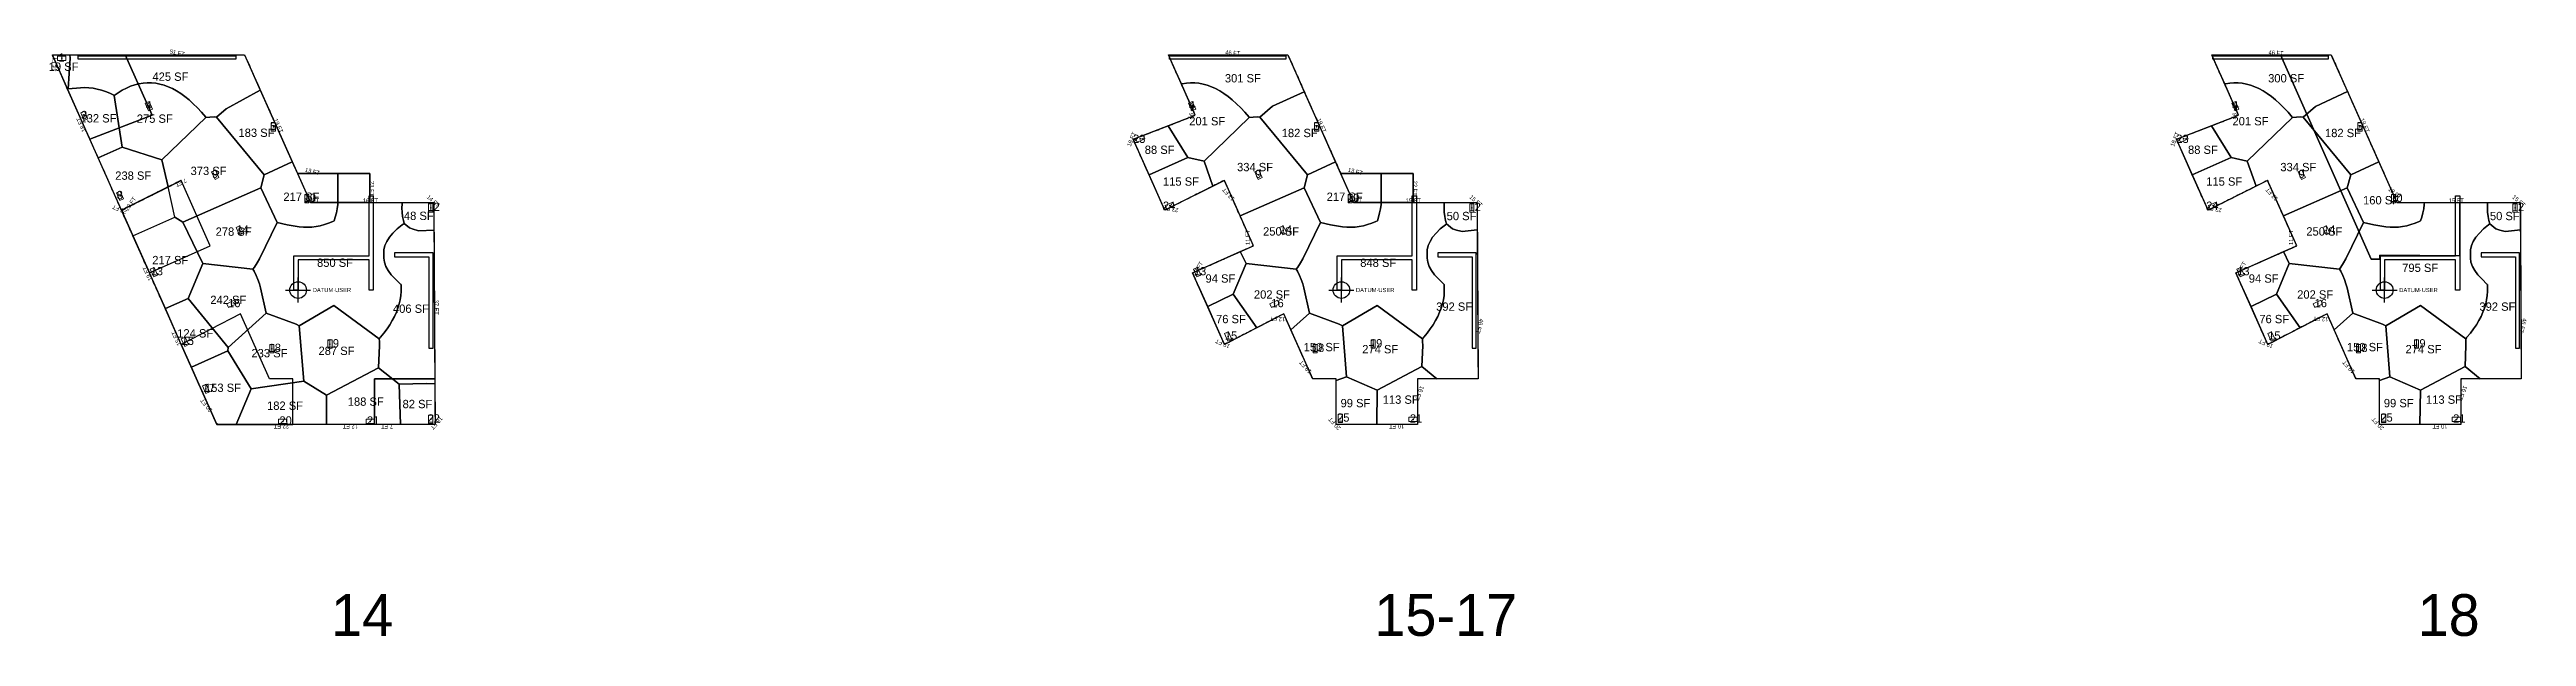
# Model space of a CAD drawing. Header units: metres. Extents: x 6006 to 43258, y -596 to 1101.
# Drawn here: x 24010 to 31132, y -596 to 1092 of the extents above; entities that cross this region are included whole.
import ezdxf
from ezdxf.enums import TextEntityAlignment as Align

# ---------------------------------------------------------------- set-up
doc = ezdxf.new("R2010")
doc.units = ezdxf.units.M
doc.layers.add('COLUMN-FOOTPRINT', color=6, linetype='Continuous', lineweight=9)
for name, color, linetype in [('COLUMN-LABEL', 6, 'Continuous'), ('FLOOR LABELS', 1, 'Continuous'), ('FLOOR_2_AREA_LABELS', 3, 'Continuous'), ('FLOOR_2_BOUNDARY', 5, 'Continuous'), ('FLOOR_2_COLUMNS', 7, 'Continuous'), ('FLOOR_2_DATUM', 4, 'Continuous'), ('FLOOR_2_FASCADE_COLUMNS', 30, 'Continuous'), ('FLOOR_2_FASCADE_WALLS', 4, 'Continuous'), ('FLOOR_2_LARGE_TRIBUTARY', 6, 'Continuous'), ('FLOOR_2_TRIBUTARY_COL_0', 2, 'Continuous'), ('FLOOR_2_TRIBUTARY_COL_1', 2, 'Continuous'), ('FLOOR_2_TRIBUTARY_COL_10', 2, 'Continuous'), ('FLOOR_2_TRIBUTARY_COL_11', 2, 'Continuous'), ('FLOOR_2_TRIBUTARY_COL_12', 2, 'Continuous'), ('FLOOR_2_TRIBUTARY_COL_13', 2, 'Continuous'), ('FLOOR_2_TRIBUTARY_COL_14', 2, 'Continuous'), ('FLOOR_2_TRIBUTARY_COL_15', 2, 'Continuous'), ('FLOOR_2_TRIBUTARY_COL_16', 2, 'Continuous'), ('FLOOR_2_TRIBUTARY_COL_17', 2, 'Continuous'), ('FLOOR_2_TRIBUTARY_COL_2', 2, 'Continuous'), ('FLOOR_2_TRIBUTARY_COL_3', 2, 'Continuous'), ('FLOOR_2_TRIBUTARY_COL_4', 2, 'Continuous'), ('FLOOR_2_TRIBUTARY_COL_5', 2, 'Continuous'), ('FLOOR_2_TRIBUTARY_COL_6', 2, 'Continuous'), ('FLOOR_2_TRIBUTARY_COL_7', 2, 'Continuous'), ('FLOOR_2_TRIBUTARY_COL_8', 2, 'Continuous'), ('FLOOR_2_TRIBUTARY_COL_9', 2, 'Continuous'), ('FLOOR_2_WALL_TRIBUTARY_10', 1, 'Continuous'), ('FLOOR_2_WALL_TRIBUTARY_23', 1, 'Continuous'), ('FLOOR_2_WALL_TRIBUTARY_32', 1, 'Continuous'), ('FLOOR_6_AREA_LABELS', 3, 'Continuous'), ('FLOOR_6_BOUNDARY', 5, 'Continuous'), ('FLOOR_6_COLUMNS', 7, 'Continuous'), ('FLOOR_6_DATUM', 4, 'Continuous'), ('FLOOR_6_FASCADE_COLUMNS', 30, 'Continuous'), ('FLOOR_6_FASCADE_WALLS', 4, 'Continuous'), ('FLOOR_6_LARGE_TRIBUTARY', 6, 'Continuous'), ('FLOOR_6_TRIBUTARY_COL_0', 2, 'Continuous'), ('FLOOR_6_TRIBUTARY_COL_1', 2, 'Continuous'), ('FLOOR_6_TRIBUTARY_COL_10', 2, 'Continuous'), ('FLOOR_6_TRIBUTARY_COL_11', 2, 'Continuous'), ('FLOOR_6_TRIBUTARY_COL_12', 2, 'Continuous'), ('FLOOR_6_TRIBUTARY_COL_13', 2, 'Continuous'), ('FLOOR_6_TRIBUTARY_COL_14', 2, 'Continuous'), ('FLOOR_6_TRIBUTARY_COL_2', 2, 'Continuous'), ('FLOOR_6_TRIBUTARY_COL_3', 2, 'Continuous'), ('FLOOR_6_TRIBUTARY_COL_4', 2, 'Continuous'), ('FLOOR_6_TRIBUTARY_COL_5', 2, 'Continuous'), ('FLOOR_6_TRIBUTARY_COL_6', 2, 'Continuous'), ('FLOOR_6_TRIBUTARY_COL_7', 2, 'Continuous'), ('FLOOR_6_TRIBUTARY_COL_8', 2, 'Continuous'), ('FLOOR_6_TRIBUTARY_COL_9', 2, 'Continuous'), ('FLOOR_6_WALL_TRIBUTARY_12', 1, 'Continuous'), ('FLOOR_6_WALL_TRIBUTARY_24', 1, 'Continuous'), ('FLOOR_6_WALL_TRIBUTARY_3', 1, 'Continuous'), ('FLOOR_7_AREA_LABELS', 3, 'Continuous'), ('FLOOR_7_BOUNDARY', 5, 'Continuous'), ('FLOOR_7_COLUMNS', 7, 'Continuous'), ('FLOOR_7_DATUM', 4, 'Continuous'), ('FLOOR_7_FASCADE_COLUMNS', 30, 'Continuous'), ('FLOOR_7_FASCADE_WALLS', 4, 'Continuous'), ('FLOOR_7_LARGE_TRIBUTARY', 6, 'Continuous'), ('FLOOR_7_TRIBUTARY_COL_0', 2, 'Continuous'), ('FLOOR_7_TRIBUTARY_COL_1', 2, 'Continuous'), ('FLOOR_7_TRIBUTARY_COL_10', 2, 'Continuous'), ('FLOOR_7_TRIBUTARY_COL_11', 2, 'Continuous'), ('FLOOR_7_TRIBUTARY_COL_12', 2, 'Continuous'), ('FLOOR_7_TRIBUTARY_COL_13', 2, 'Continuous'), ('FLOOR_7_TRIBUTARY_COL_14', 2, 'Continuous'), ('FLOOR_7_TRIBUTARY_COL_2', 2, 'Continuous'), ('FLOOR_7_TRIBUTARY_COL_3', 2, 'Continuous'), ('FLOOR_7_TRIBUTARY_COL_4', 2, 'Continuous'), ('FLOOR_7_TRIBUTARY_COL_5', 2, 'Continuous'), ('FLOOR_7_TRIBUTARY_COL_6', 2, 'Continuous'), ('FLOOR_7_TRIBUTARY_COL_7', 2, 'Continuous'), ('FLOOR_7_TRIBUTARY_COL_8', 2, 'Continuous'), ('FLOOR_7_TRIBUTARY_COL_9', 2, 'Continuous'), ('FLOOR_7_WALL_TRIBUTARY_26', 1, 'Continuous'), ('FLOOR_7_WALL_TRIBUTARY_27', 1, 'Continuous'), ('FLOOR_7_WALL_TRIBUTARY_28', 1, 'Continuous'), ('SECONDARY AREA', 7, 'Continuous'), ('SHEAR-WALL', 4, 'Continuous'), ('SLAB', 5, 'Continuous')]:
    doc.layers.add(name, color=color, linetype=linetype)

msp = doc.modelspace()

# ---------------------------------------------------------------- texts
at = {"layer": 'COLUMN-LABEL'}
for s, height, p in [('1', 23.8, (24035.5, 1057.9)), ('4', 23.8, (24286.1, 919.9)), ('4', 23.8, (27286.1, 919.9)), ('4', 23.8, (30286.1, 919.9)), ('3', 23.8, (24100.7, 892.2)), ('5', 23.8, (24644.2, 860.2)), ('5', 23.8, (27644.2, 860.2)), ('5', 23.8, (30644.2, 860.2)), ('23', 23.83, (27125.7, 823.7)), ('23', 23.83, (30125.7, 823.7)), ('9', 23.8, (24477, 723)), ('9', 23.8, (27477, 723)), ('9', 23.8, (30477, 723)), ('8', 23.8, (24203.2, 662)), ('10', 23.83, (24740.7, 653.9)), ('12', 23.83, (25096.7, 627.9)), ('24', 23.83, (27211.4, 631.2)), ('10', 23.83, (27740.7, 653.9)), ('12', 23.83, (28090.3, 627.6)), ('24', 23.83, (30211.4, 631.2)), ('10', 23.83, (30740.7, 653.9)), ('12', 23.83, (31090.3, 627.6)), ('14', 23.83, (24547.6, 562.9)), ('14', 23.83, (27547.6, 562.9)), ('14', 23.83, (30547.6, 562.9)), ('13', 23.83, (24300.7, 443)), ('13', 23.83, (27300.7, 443)), ('13', 23.83, (30300.7, 443)), ('16', 23.83, (24523.4, 351.2)), ('16', 23.83, (27523.4, 351.2)), ('16', 23.83, (30523.4, 351.2)), ('15', 23.83, (24389.8, 242.6)), ('18', 23.83, (24639.9, 222.4)), ('19', 23.83, (24806.9, 235.5)), ('15', 23.83, (27389.8, 257.8)), ('18', 23.83, (27639.9, 222.4)), ('19', 23.83, (27806.9, 235.5)), ('15', 23.83, (30389.8, 257.8)), ('18', 23.83, (30639.9, 222.4)), ('19', 23.83, (30806.9, 235.5)), ('17', 23.83, (24450.3, 106.8)), ('20', 23.83, (24671, 13.4)), ('21', 23.83, (24922.6, 13.4)), ('22', 23.83, (25096.7, 19.4)), ('25', 23.83, (27712.4, 21.9)), ('21', 23.83, (27921.6, 19.2)), ('25', 23.83, (30712.4, 21.9)), ('21', 23.83, (30921.6, 19.2))]:
    msp.add_text(s, height=height, dxfattribs=at).set_placement(p)
at = {"layer": 'FLOOR LABELS'}
for s, p in [('14', (24819.5, -594.3)), ('15-17', (27819.5, -594.3)), ('18', (30819.5, -594.3))]:
    msp.add_text(s, height=120, dxfattribs=at).set_placement(p)
at = {"layer": 'FLOOR_2_AREA_LABELS'}
for s, p in [('19 SF', (24050.3, 1043.1)), ('425 SF', (24357.5, 1014.4)), ('132 SF', (24150.6, 894.6)), ('275 SF', (24312.5, 893.6)), ('183 SF', (24605, 853)), ('238 SF', (24250.6, 729.7)), ('373 SF', (24467.2, 743.4)), ('217 SF', (24734.1, 668.9)), ('278 SF', (24539.3, 568.6)), ('48 SF', (25071.8, 614)), ('217 SF', (24357, 486.7)), ('850 SF', (24830.8, 479.2)), ('242 SF', (24524, 372.2)), ('406 SF', (25049.1, 346.9)), ('124 SF', (24428.8, 276)), ('233 SF', (24642.3, 219)), ('287 SF', (24835.1, 225.8)), ('153 SF', (24508.6, 119.4)), ('182 SF', (24687.1, 67.9)), ('188 SF', (24919.2, 79.6)), ('82 SF', (25067.9, 72.7))]:
    msp.add_text(s, height=24, dxfattribs=at).set_placement(p, align=Align.MIDDLE_CENTER)
at = {"layer": 'FLOOR_2_DATUM'}
msp.add_text('DATUM·USER', height=12, dxfattribs=at).set_placement((24766.7, 394.6))
at = {"layer": 'FLOOR_2_FASCADE_COLUMNS'}
for s, rotation, p in [('14 FT', 85.43262, (24024, 1050.7)), ('18 FT', 113.99389, (24101, 875.9)), ('19 FT', -66.00611, (24668.1, 873.3)), ('7 FT', -153.33141, (24388.4, 709.4)), ('13 FT', -13.24217, (24765.9, 741.9)), ('26 FT', 157.33161, (24211.2, 632.3)), ('20 FT', 54.84684, (24242.8, 648.9)), ('14 FT', -41.40771, (25113.3, 656.6)), ('19 FT', 113.99389, (24291.7, 447.6)), ('15 FT', 113.99389, (24374.6, 261.2)), ('20 FT', 128.1086, (24460.6, 68.6)), ('22 FT', 180, (24677, 8.1)), ('12 FT', 180, (24875, 8.1)), ('7 FT', 180, (24980.8, 8.1)), ('18 FT', -131.06717, (25123, 17.7))]:
    msp.add_text(s, height=12, rotation=rotation, dxfattribs=at).set_placement(p, align=Align.MIDDLE_CENTER)
msp.add_text('13 FT', height=12, dxfattribs=at).set_placement((24763.5, 658.1), align=Align.MIDDLE_CENTER)
at = {"layer": 'FLOOR_2_FASCADE_WALLS'}
for s, rotation, p in [('51 FT', -10.5967, (24377.2, 1083)), ('23 FT', -91.94196, (24936.7, 692.4)), ('37 FT', -89.66729, (25122.5, 351.2))]:
    msp.add_text(s, height=12, rotation=rotation, dxfattribs=at).set_placement(p, align=Align.MIDDLE_CENTER)
msp.add_text('16 FT', height=12, dxfattribs=at).set_placement((24932.7, 658.1), align=Align.MIDDLE_CENTER)
at = {"layer": 'FLOOR_6_AREA_LABELS'}
for s, p in [('301 SF', (27441.4, 1009.8)), ('201 SF', (27338.9, 886.4)), ('182 SF', (27604.9, 852.4)), ('88 SF', (27202.1, 804.1)), ('115 SF', (27263.4, 712.7)), ('334 SF', (27476.5, 754.3)), ('217 SF', (27734.1, 668.9)), ('250 SF', (27551.2, 569.2)), ('50 SF', (28070.2, 613.5)), ('94 SF', (27376.8, 433.8)), ('848 SF', (27830.6, 479)), ('202 SF', (27524.9, 387.8)), ('392 SF', (28048.9, 352.9)), ('76 SF', (27407.1, 317.1)), ('150 SF', (27668, 236.5)), ('274 SF', (27836.4, 230.5)), ('99 SF', (27765.2, 75.3)), ('113 SF', (27895.3, 85.3))]:
    msp.add_text(s, height=24, dxfattribs=at).set_placement(p, align=Align.MIDDLE_CENTER)
at = {"layer": 'FLOOR_6_DATUM'}
msp.add_text('DATUM·USER', height=12, dxfattribs=at).set_placement((27766.7, 394.6))
at = {"layer": 'FLOOR_6_FASCADE_COLUMNS'}
for s, rotation, p in [('16 FT', 72.74633, (27295.6, 913.1)), ('18 FT', 68.42621, (27121.4, 834.4)), ('19 FT', -66.00611, (27667.7, 874.2)), ('13 FT', -14.37561, (27764.9, 741.9)), ('23 FT', 169.61584, (27234.8, 633.6)), ('13 FT', 131.45004, (27399.9, 675.8)), ('15 FT', -40.8706, (28111.8, 656.6)), ('11 FT', 89.94272, (27455.4, 551.7)), ('22 FT', 59.47151, (27311.9, 462.2)), ('12 FT', 177.26501, (27541, 317.1)), ('19 FT', 156.60645, (27383.2, 245.9)), ('19 FT', 131.50365, (27620.9, 179.1)), ('16 FT', -112.14354, (27949.5, 104)), ('20 FT', 132.346, (27705.1, 15.8)), ('10 FT', 180, (27884, 8.1))]:
    msp.add_text(s, height=12, rotation=rotation, dxfattribs=at).set_placement(p, align=Align.MIDDLE_CENTER)
msp.add_text('14 FT', height=12, dxfattribs=at).set_placement((27763, 658.1), align=Align.MIDDLE_CENTER)
at = {"layer": 'FLOOR_6_FASCADE_WALLS'}
for s, rotation, p in [('46 FT', -3.66551, (27412.5, 1083)), ('22 FT', -90.57237, (27936.7, 693.6)), ('46 FT', -105.47093, (28122.6, 296.7))]:
    msp.add_text(s, height=12, rotation=rotation, dxfattribs=at).set_placement(p, align=Align.MIDDLE_CENTER)
msp.add_text('15 FT', height=12, dxfattribs=at).set_placement((27931.7, 658.1), align=Align.MIDDLE_CENTER)
at = {"layer": 'FLOOR_7_AREA_LABELS'}
for s, p in [('300 SF', (30441.4, 1009.8)), ('201 SF', (30338.9, 886.4)), ('182 SF', (30604.9, 852.4)), ('88 SF', (30202.1, 804.1)), ('115 SF', (30263.4, 712.7)), ('334 SF', (30476.5, 754.3)), ('160 SF', (30714.3, 658.9)), ('250 SF', (30551.2, 569.2)), ('50 SF', (31070.2, 613.5)), ('94 SF', (30376.8, 433.8)), ('795 SF', (30826.9, 464.6)), ('202 SF', (30524.9, 387.8)), ('392 SF', (31048.9, 352.9)), ('76 SF', (30407.1, 317.1)), ('150 SF', (30668, 236.5)), ('274 SF', (30836.4, 230.5)), ('99 SF', (30765.2, 75.3)), ('113 SF', (30895.3, 85.3))]:
    msp.add_text(s, height=24, dxfattribs=at).set_placement(p, align=Align.MIDDLE_CENTER)
at = {"layer": 'FLOOR_7_DATUM'}
msp.add_text('DATUM·USER', height=12, dxfattribs=at).set_placement((30766.7, 394.6))
at = {"layer": 'FLOOR_7_FASCADE_COLUMNS'}
for s, rotation, p in [('16 FT', 72.74633, (30295.6, 913.1)), ('18 FT', 68.42621, (30121.4, 834.4)), ('19 FT', -66.00611, (30667.7, 874.2)), ('23 FT', 169.61584, (30234.8, 633.6)), ('13 FT', 131.45004, (30399.9, 675.8)), ('18 FT', -41.60494, (30753.8, 679.3)), ('15 FT', -40.09043, (31110.7, 656.7)), ('11 FT', 89.94272, (30455.4, 551.7)), ('22 FT', 59.47151, (30311.9, 462.2)), ('12 FT', 177.26501, (30541, 317.1)), ('19 FT', 156.60645, (30383.2, 245.9)), ('19 FT', 131.50365, (30620.9, 179.1)), ('16 FT', -112.59055, (30949.5, 104.5)), ('20 FT', 132.346, (30705.1, 15.8)), ('10 FT', 180, (30884, 8.1))]:
    msp.add_text(s, height=12, rotation=rotation, dxfattribs=at).set_placement(p, align=Align.MIDDLE_CENTER)
at = {"layer": 'FLOOR_7_FASCADE_WALLS'}
for rotation, p in [(-3.66551, (30412.5, 1083)), (-105.27913, (31122.6, 298.2))]:
    msp.add_text('46 FT', height=12, rotation=rotation, dxfattribs=at).set_placement(p, align=Align.MIDDLE_CENTER)
msp.add_text('15 FT', height=12, dxfattribs=at).set_placement((30930.5, 658.1), align=Align.MIDDLE_CENTER)

# ---------------------------------------------------------------- linework, layer by layer
at = {"layer": 'COLUMN-FOOTPRINT'}
for points in [[(24032.9, 1061.3), (24056.9, 1061.3), (24056.9, 1073.3), (24032.9, 1073.3)], [(24285.1, 937.8), (24294.8, 915.9), (24305.8, 920.8), (24296.1, 942.7)], [(27285.1, 937.8), (27294.8, 915.9), (27305.8, 920.8), (27296.1, 942.7)], [(30285.1, 937.8), (30294.8, 915.9), (30305.8, 920.8), (30296.1, 942.7)], [(24099.8, 910.1), (24109.5, 888.2), (24120.5, 893), (24110.7, 915)], [(24659.6, 857.6), (24659.6, 881.6), (24647.6, 881.6), (24647.6, 857.6)], [(27659.6, 857.6), (27659.6, 881.6), (27647.6, 881.6), (27647.6, 857.6)], [(30659.6, 857.6), (30659.6, 881.6), (30647.6, 881.6), (30647.6, 857.6)], [(27154.4, 846.3), (27132.5, 836.6), (27137.3, 825.6), (27159.3, 835.4)], [(30154.4, 846.3), (30132.5, 836.6), (30137.3, 825.6), (30159.3, 835.4)], [(24476.1, 740.9), (24485.8, 719), (24496.8, 723.9), (24487, 745.8)], [(27476.1, 740.9), (27485.8, 719), (27496.8, 723.9), (27487, 745.8)], [(30476.1, 740.9), (30485.8, 719), (30496.8, 723.9), (30487, 745.8)], [(24202.2, 679.9), (24212, 657.9), (24222.9, 662.8), (24213.2, 684.7)], [(24756, 651.3), (24756, 675.3), (24744, 675.3), (24744, 651.3)], [(25112, 625.3), (25112, 649.3), (25100, 649.3), (25100, 625.3)], [(27240.1, 653.8), (27218.2, 644), (27223, 633.1), (27245, 642.8)], [(27756, 651.3), (27756, 675.3), (27744, 675.3), (27744, 651.3)], [(28105.7, 624.9), (28105.7, 648.9), (28093.7, 648.9), (28093.7, 624.9)], [(30240.1, 653.8), (30218.2, 644), (30223, 633.1), (30245, 642.8)], [(30756, 651.3), (30756, 675.3), (30744, 675.3), (30744, 651.3)], [(31105.7, 624.9), (31105.7, 648.9), (31093.7, 648.9), (31093.7, 624.9)], [(24546.6, 580.8), (24556.4, 558.9), (24567.4, 563.7), (24557.6, 585.7)], [(27546.6, 580.8), (27556.4, 558.9), (27567.4, 563.7), (27557.6, 585.7)], [(30546.6, 580.8), (30556.4, 558.9), (30567.4, 563.7), (30557.6, 585.7)], [(24299.7, 460.9), (24309.5, 439), (24320.4, 443.8), (24310.7, 465.8)], [(27299.7, 460.9), (27309.5, 438.9), (27320.4, 443.8), (27310.7, 465.8)], [(30299.7, 460.9), (30309.5, 438.9), (30320.4, 443.8), (30310.7, 465.8)], [(24524.2, 350.2), (24546.1, 360), (24541.3, 371), (24519.3, 361.2)], [(27524.2, 350.2), (27546.1, 360), (27541.3, 371), (27519.3, 361.2)], [(30524.2, 350.2), (30546.1, 360), (30541.3, 371), (30519.3, 361.2)], [(24388.9, 260.5), (24398.6, 238.6), (24409.6, 243.5), (24399.8, 265.4)], [(24655.3, 219.8), (24655.3, 243.8), (24643.3, 243.8), (24643.3, 219.8)], [(24822.3, 232.9), (24822.3, 256.9), (24810.3, 256.9), (24810.3, 232.9)], [(27388.9, 275.7), (27398.6, 253.8), (27409.6, 258.6), (27399.8, 280.6)], [(27655.3, 219.8), (27655.3, 243.8), (27643.3, 243.8), (27643.3, 219.8)], [(27822.3, 232.9), (27822.3, 256.9), (27810.3, 256.9), (27810.3, 232.9)], [(30388.9, 275.7), (30398.6, 253.8), (30409.6, 258.6), (30399.8, 280.6)], [(30655.3, 219.8), (30655.3, 243.8), (30643.3, 243.8), (30643.3, 219.8)], [(30822.3, 232.9), (30822.3, 256.9), (30810.3, 256.9), (30810.3, 232.9)], [(24449.3, 124.7), (24459.1, 102.7), (24470.1, 107.6), (24460.3, 129.5)], [(24668.4, 16.8), (24692.4, 16.8), (24692.4, 28.8), (24668.4, 28.8)], [(24920, 16.8), (24944, 16.8), (24944, 28.8), (24920, 28.8)], [(25112, 16.8), (25112, 40.8), (25100, 40.8), (25100, 16.8)], [(27727.8, 19.3), (27727.8, 43.3), (27715.8, 43.3), (27715.8, 19.3)], [(27919, 22.6), (27943, 22.6), (27943, 34.6), (27919, 34.6)], [(30727.8, 19.3), (30727.8, 43.3), (30715.8, 43.3), (30715.8, 19.3)], [(30919, 22.6), (30943, 22.6), (30943, 34.6), (30919, 34.6)]]:
    msp.add_lwpolyline(points, close=True, dxfattribs=at)
at = {"layer": 'FLOOR_2_BOUNDARY'}
msp.add_lwpolyline([(24944, 14.1), (24709.5, 14.1), (24491.2, 14.1), (24388.9, 243.9), (24388.9, 243.9), (24297, 450.2), (24297, 450.2), (24217, 630.1), (24388.2, 716), (24217, 630.1), (24126.2, 834.1), (24126.2, 834.1), (24018, 1077.1), (24227.5, 1077.1), (24570.8, 1077.1), (24722.6, 736.1), (24930.7, 736.1), (24930.7, 652.1), (24760, 652.1), (25114.8, 652.1), (25117.7, 145.4), (25118.5, 14.1), (24944, 14.1)], close=True, dxfattribs=at)
at = {"layer": 'FLOOR_2_COLUMNS'}
for p in [(24044.9, 1067.3), (24295.4, 929.3), (24110.1, 901.6), (24653.6, 869.6), (24486.4, 732.4), (24212.6, 671.3), (24750, 663.3), (24557, 572.3), (25106, 637.3), (24310.1, 452.4), (24532.7, 360.6), (24399.2, 252), (24649.3, 231.8), (24816.3, 244.9), (24459.7, 116.1), (24680.4, 22.8), (24932, 22.8), (25106, 28.8)]:
    msp.add_point(p, dxfattribs=at)
at = {"layer": 'FLOOR_2_DATUM'}
for p, q in [((24724.7, 364.6), (24724.7, 436.6)), ((24688.7, 400.6), (24760.7, 400.6))]:
    msp.add_line(p, q, dxfattribs=at)
msp.add_circle((24724.7, 400.6), 24, dxfattribs=at)
at = {"layer": 'FLOOR_2_FASCADE_COLUMNS'}
for points in [[(24062.6, 977), (24060.1, 982.5), (24057.7, 988), (24055.2, 993.5), (24052.8, 999), (24050.4, 1004.4), (24047.9, 1009.9), (24045.5, 1015.4), (24043, 1020.9), (24040.6, 1026.4), (24038.2, 1031.9), (24035.7, 1037.3), (24033.3, 1042.8), (24030.8, 1048.3), (24028.4, 1053.8), (24026, 1059.3), (24023.5, 1064.7), (24021.1, 1070.2), (24018.7, 1075.7), (24022.6, 1077.1), (24028.6, 1077.1), (24034.6, 1077.1), (24040.6, 1077.1), (24046.6, 1077.1), (24052.6, 1077.1), (24058.6, 1077.1), (24064.6, 1077.1), (24070.6, 1077.1)], [(24150.4, 779.7), (24148, 785.2), (24145.5, 790.7), (24143.1, 796.1), (24140.6, 801.6), (24138.2, 807.1), (24135.8, 812.6), (24133.3, 818.1), (24130.9, 823.6), (24128.4, 829), (24126, 834.5), (24123.6, 840), (24121.1, 845.5), (24118.7, 851), (24116.2, 856.4), (24113.8, 861.9), (24111.4, 867.4), (24108.9, 872.9), (24106.5, 878.4), (24104, 883.8), (24101.6, 889.3), (24099.2, 894.8), (24096.7, 900.3), (24094.3, 905.8), (24091.8, 911.3), (24089.4, 916.7), (24087, 922.2), (24084.5, 927.7), (24082.1, 933.2), (24079.6, 938.7), (24077.2, 944.1), (24074.8, 949.6), (24072.3, 955.1), (24069.9, 960.6), (24067.4, 966.1), (24065, 971.6), (24062.6, 977)], [(24616.3, 975), (24618.7, 969.5), (24621.1, 964), (24623.6, 958.5), (24626, 953), (24628.5, 947.6), (24630.9, 942.1), (24633.3, 936.6), (24635.8, 931.1), (24638.2, 925.6), (24640.6, 920.2), (24643.1, 914.7), (24645.5, 909.2), (24648, 903.7), (24650.4, 898.2), (24652.8, 892.7), (24655.3, 887.3), (24657.7, 881.8), (24660.2, 876.3), (24662.6, 870.8), (24665, 865.3), (24667.5, 859.9), (24669.9, 854.4), (24672.4, 848.9), (24674.8, 843.4), (24677.2, 837.9), (24679.7, 832.5), (24682.1, 827), (24684.6, 821.5), (24687, 816), (24689.4, 810.5), (24691.9, 805), (24694.3, 799.6), (24696.8, 794.1), (24699.2, 788.6), (24701.6, 783.1), (24704.1, 777.6), (24706.5, 772.2), (24709, 766.7)], [(24349.4, 696.6), (24344.1, 693.9), (24338.7, 691.2), (24333.4, 688.5), (24328, 685.8), (24322.6, 683.1), (24317.3, 680.4), (24311.9, 677.7), (24306.5, 675), (24301.2, 672.3), (24295.8, 669.6), (24290.5, 666.9), (24285.1, 664.3), (24279.7, 661.6), (24274.4, 658.9), (24269, 656.2), (24263.7, 653.5), (24258.3, 650.8), (24252.9, 648.1), (24247.6, 645.4), (24242.2, 642.7), (24236.8, 640), (24231.5, 637.3), (24226.1, 634.6), (24220.8, 631.9), (24216.3, 631.7), (24213.8, 637.2), (24211.4, 642.7), (24209, 648.1), (24206.5, 653.6), (24204.1, 659.1), (24201.6, 664.6), (24199.2, 670.1), (24196.8, 675.6), (24194.3, 681), (24191.9, 686.5), (24189.4, 692), (24187, 697.5), (24184.6, 703), (24182.1, 708.4), (24179.7, 713.9), (24177.2, 719.4), (24174.8, 724.9), (24172.4, 730.4), (24169.9, 735.8), (24167.5, 741.3), (24165, 746.8), (24162.6, 752.3), (24160.2, 757.8), (24157.7, 763.3), (24155.3, 768.7), (24152.8, 774.2), (24150.4, 779.7)], [(24351.9, 697.8), (24357.3, 700.5), (24362.6, 703.2), (24368, 705.9), (24373.4, 708.6), (24378.7, 711.3), (24384.1, 714), (24387, 715.4), (24381.6, 712.7), (24376.3, 710), (24370.9, 707.3), (24365.5, 704.6), (24360.2, 702), (24354.8, 699.3), (24349.4, 696.6)], [(24709, 766.7), (24711.4, 761.2), (24713.8, 755.7), (24716.3, 750.2), (24718.7, 744.7), (24721.2, 739.3), (24725.1, 736.1), (24731.1, 736.1), (24737.1, 736.1), (24743.1, 736.1), (24749.1, 736.1), (24755.1, 736.1), (24761.1, 736.1), (24767.1, 736.1), (24773.1, 736.1), (24779.1, 736.1), (24785.1, 736.1), (24791.1, 736.1), (24797.1, 736.1), (24803.1, 736.1), (24809.1, 736.1), (24815.1, 736.1), (24821.1, 736.1), (24827.1, 736.1), (24833.1, 736.1), (24839.1, 736.1)], [(24250.8, 554.2), (24248.3, 559.7), (24245.9, 565.2), (24243.5, 570.6), (24241, 576.1), (24238.6, 581.6), (24236.1, 587.1), (24233.7, 592.6), (24231.3, 598), (24228.8, 603.5), (24226.4, 609), (24223.9, 614.5), (24221.5, 620), (24219.1, 625.5), (24217.9, 630.5), (24223.2, 633.2), (24228.6, 635.9), (24234, 638.6), (24239.3, 641.3), (24244.7, 643.9), (24250, 646.6), (24255.4, 649.3), (24260.8, 652), (24266.1, 654.7), (24271.5, 657.4), (24276.8, 660.1), (24282.2, 662.8), (24287.6, 665.5), (24292.9, 668.2), (24298.3, 670.9), (24303.7, 673.6), (24309, 676.3), (24314.4, 679), (24319.7, 681.7), (24325.1, 684.3), (24330.5, 687), (24335.8, 689.7), (24341.2, 692.4), (24346.6, 695.1), (24351.9, 697.8)], [(24836.2, 652.1), (24830.2, 652.1), (24824.2, 652.1), (24818.2, 652.1), (24812.2, 652.1), (24806.2, 652.1), (24800.2, 652.1), (24794.2, 652.1), (24788.2, 652.1), (24782.2, 652.1), (24776.2, 652.1), (24770.2, 652.1), (24764.2, 652.1), (24761.7, 652.1), (24767.7, 652.1), (24773.7, 652.1), (24779.7, 652.1), (24785.7, 652.1), (24791.7, 652.1), (24797.7, 652.1), (24803.7, 652.1), (24809.7, 652.1), (24815.7, 652.1), (24821.7, 652.1), (24827.7, 652.1), (24833.7, 652.1), (24839.7, 652.1)], [(25025.7, 652.1), (25031.7, 652.1), (25037.7, 652.1), (25043.7, 652.1), (25049.7, 652.1), (25055.7, 652.1), (25061.7, 652.1), (25067.7, 652.1), (25073.7, 652.1), (25079.7, 652.1), (25085.7, 652.1), (25091.7, 652.1), (25097.7, 652.1), (25103.7, 652.1), (25109.7, 652.1), (25114.8, 651.1), (25114.8, 645.1), (25114.9, 639.1), (25114.9, 633.1), (25114.9, 627.1), (25115, 621.1), (25115, 615.1), (25115, 609.1), (25115.1, 603.1), (25115.1, 597.1), (25115.1, 591.1), (25115.2, 585.1), (25115.2, 579.1), (25115.2, 573.1)], [(24343.5, 345.9), (24341, 351.4), (24338.6, 356.9), (24336.2, 362.3), (24333.7, 367.8), (24331.3, 373.3), (24328.9, 378.8), (24326.4, 384.3), (24324, 389.7), (24321.5, 395.2), (24319.1, 400.7), (24316.7, 406.2), (24314.2, 411.7), (24311.8, 417.2), (24309.3, 422.6), (24306.9, 428.1), (24304.5, 433.6), (24302, 439.1), (24299.6, 444.6), (24297.1, 450), (24294.7, 455.5), (24292.3, 461), (24289.8, 466.5), (24287.4, 472), (24284.9, 477.4), (24282.5, 482.9), (24280.1, 488.4), (24277.6, 493.9), (24275.2, 499.4), (24272.7, 504.9), (24270.3, 510.3), (24267.9, 515.8), (24265.4, 521.3), (24263, 526.8), (24260.5, 532.3), (24258.1, 537.7), (24255.7, 543.2), (24253.2, 548.7), (24250.8, 554.2)], [(24416.7, 181.4), (24414.2, 186.9), (24411.8, 192.4), (24409.4, 197.9), (24406.9, 203.4), (24404.5, 208.9), (24402, 214.3), (24399.6, 219.8), (24397.2, 225.3), (24394.7, 230.8), (24392.3, 236.3), (24389.8, 241.7), (24387.4, 247.2), (24385, 252.7), (24382.5, 258.2), (24380.1, 263.7), (24377.6, 269.2), (24375.2, 274.6), (24372.8, 280.1), (24370.3, 285.6), (24367.9, 291.1), (24365.4, 296.6), (24363, 302), (24360.6, 307.5), (24358.1, 313), (24355.7, 318.5), (24353.2, 324), (24350.8, 329.4), (24348.4, 334.9), (24345.9, 340.4), (24343.5, 345.9)], [(24548, 14.1), (24542, 14.1), (24536, 14.1), (24530, 14.1), (24524, 14.1), (24518, 14.1), (24512, 14.1), (24506, 14.1), (24500, 14.1), (24494, 14.1), (24489.9, 17), (24487.4, 22.5), (24485, 28), (24482.6, 33.4), (24480.1, 38.9), (24477.7, 44.4), (24475.2, 49.9), (24472.8, 55.4), (24470.4, 60.9), (24467.9, 66.3), (24465.5, 71.8), (24463, 77.3), (24460.6, 82.8), (24458.2, 88.3), (24455.7, 93.7), (24453.3, 99.2), (24450.8, 104.7), (24448.4, 110.2), (24446, 115.7), (24443.5, 121.1), (24441.1, 126.6), (24438.6, 132.1), (24436.2, 137.6), (24433.8, 143.1), (24431.3, 148.6), (24428.9, 154), (24426.4, 159.5), (24424, 165), (24421.6, 170.5), (24419.1, 176), (24416.7, 181.4)], [(25117.8, 129.1), (25117.9, 123.1), (25117.9, 117.1), (25117.9, 111.1), (25118, 105.1), (25118, 99.1), (25118, 93.1), (25118.1, 87.1), (25118.1, 81.1), (25118.1, 75.1), (25118.2, 69.1), (25118.2, 63.1), (25118.2, 57.1), (25118.3, 51.1), (25118.3, 45.1), (25118.3, 39.1), (25118.4, 33.1), (25118.4, 27.1), (25118.4, 21.1), (25118.5, 15.1), (25113.6, 14.1), (25107.6, 14.1), (25101.6, 14.1), (25095.6, 14.1), (25089.6, 14.1), (25083.6, 14.1), (25077.6, 14.1), (25071.6, 14.1), (25065.6, 14.1), (25059.6, 14.1), (25053.6, 14.1), (25047.6, 14.1), (25041.6, 14.1), (25035.6, 14.1), (25029.6, 14.1), (25023.6, 14.1), (25017.6, 14.1)], [(24806, 14.1), (24800, 14.1), (24794, 14.1), (24788, 14.1), (24782, 14.1), (24776, 14.1), (24770, 14.1), (24764, 14.1), (24758, 14.1), (24752, 14.1), (24746, 14.1), (24740, 14.1), (24734, 14.1), (24728, 14.1), (24722, 14.1), (24716, 14.1), (24710, 14.1), (24704, 14.1), (24698, 14.1), (24692, 14.1), (24686, 14.1), (24680, 14.1), (24674, 14.1), (24668, 14.1), (24662, 14.1), (24656, 14.1), (24650, 14.1), (24644, 14.1), (24638, 14.1), (24632, 14.1), (24626, 14.1), (24620, 14.1), (24614, 14.1), (24608, 14.1), (24602, 14.1), (24596, 14.1), (24590, 14.1), (24584, 14.1), (24578, 14.1), (24572, 14.1), (24566, 14.1), (24560, 14.1), (24554, 14.1), (24548, 14.1)], [(24944, 14.1), (24938, 14.1), (24932, 14.1), (24926, 14.1), (24920, 14.1), (24914, 14.1), (24908, 14.1), (24902, 14.1), (24896, 14.1), (24890, 14.1), (24884, 14.1), (24878, 14.1), (24872, 14.1), (24866, 14.1), (24860, 14.1), (24854, 14.1), (24848, 14.1), (24842, 14.1), (24836, 14.1), (24830, 14.1), (24824, 14.1), (24818, 14.1), (24812, 14.1), (24806, 14.1)], [(25017.6, 14.1), (25011.6, 14.1), (25005.6, 14.1), (24999.6, 14.1), (24993.6, 14.1), (24987.6, 14.1), (24981.6, 14.1), (24975.6, 14.1), (24969.6, 14.1), (24963.6, 14.1), (24957.6, 14.1), (24951.6, 14.1), (24945.6, 14.1), (24944, 14.1)]]:
    msp.add_lwpolyline(points, dxfattribs=at)
at = {"layer": 'FLOOR_2_FASCADE_WALLS'}
for points in [[(24070.6, 1077.1), (24076.6, 1077.1), (24082.6, 1077.1), (24088.6, 1077.1), (24094.6, 1077.1), (24100.6, 1077.1), (24106.6, 1077.1), (24112.6, 1077.1), (24118.6, 1077.1), (24124.6, 1077.1), (24130.6, 1077.1), (24136.6, 1077.1), (24142.6, 1077.1), (24148.6, 1077.1), (24154.6, 1077.1), (24160.6, 1077.1), (24166.6, 1077.1), (24172.6, 1077.1), (24178.6, 1077.1), (24184.6, 1077.1), (24190.6, 1077.1), (24196.6, 1077.1), (24202.6, 1077.1), (24208.6, 1077.1), (24214.6, 1077.1), (24220.6, 1077.1), (24226.6, 1077.1), (24232.6, 1077.1), (24238.6, 1077.1), (24244.6, 1077.1), (24250.6, 1077.1), (24256.6, 1077.1), (24262.6, 1077.1), (24268.6, 1077.1), (24274.6, 1077.1), (24280.6, 1077.1), (24286.6, 1077.1), (24292.6, 1077.1), (24298.6, 1077.1), (24304.6, 1077.1), (24310.6, 1077.1), (24316.6, 1077.1), (24322.6, 1077.1), (24328.6, 1077.1), (24334.6, 1077.1), (24340.6, 1077.1), (24346.6, 1077.1), (24352.6, 1077.1), (24358.6, 1077.1), (24364.6, 1077.1), (24370.6, 1077.1), (24376.6, 1077.1), (24382.6, 1077.1), (24388.6, 1077.1), (24394.6, 1077.1), (24400.6, 1077.1), (24406.6, 1077.1), (24412.6, 1077.1), (24418.6, 1077.1), (24424.6, 1077.1), (24430.6, 1077.1), (24436.6, 1077.1), (24442.6, 1077.1), (24448.6, 1077.1), (24454.6, 1077.1), (24460.6, 1077.1), (24466.6, 1077.1), (24472.6, 1077.1), (24478.6, 1077.1), (24484.6, 1077.1), (24490.6, 1077.1), (24496.6, 1077.1), (24502.6, 1077.1), (24508.6, 1077.1), (24514.6, 1077.1), (24520.6, 1077.1), (24526.6, 1077.1), (24532.6, 1077.1), (24538.6, 1077.1), (24544.6, 1077.1), (24550.6, 1077.1), (24556.6, 1077.1), (24562.6, 1077.1), (24568.6, 1077.1), (24572.3, 1073.6), (24574.8, 1068.2), (24577.2, 1062.7), (24579.7, 1057.2), (24582.1, 1051.7), (24584.5, 1046.2), (24587, 1040.7), (24589.4, 1035.3), (24591.9, 1029.8), (24594.3, 1024.3), (24596.7, 1018.8), (24599.2, 1013.3), (24601.6, 1007.9), (24604.1, 1002.4), (24606.5, 996.9), (24608.9, 991.4), (24611.4, 985.9), (24613.8, 980.5), (24616.3, 975)], [(24839.1, 736.1), (24845.1, 736.1), (24851.1, 736.1), (24857.1, 736.1), (24863.1, 736.1), (24869.1, 736.1), (24875.1, 736.1), (24881.1, 736.1), (24887.1, 736.1), (24893.1, 736.1), (24899.1, 736.1), (24905.1, 736.1), (24911.1, 736.1), (24917.1, 736.1), (24923.1, 736.1), (24929.1, 736.1), (24930.7, 731.6), (24930.7, 725.6), (24930.7, 719.6), (24930.7, 713.6), (24930.7, 707.6), (24930.7, 701.6), (24930.7, 695.6), (24930.7, 689.6), (24930.7, 683.6), (24930.7, 677.6), (24930.7, 671.6), (24930.7, 665.6), (24930.7, 659.6), (24930.7, 653.6), (24926.2, 652.1), (24920.2, 652.1), (24914.2, 652.1), (24908.2, 652.1), (24902.2, 652.1), (24896.2, 652.1), (24890.2, 652.1), (24884.2, 652.1), (24878.2, 652.1), (24872.2, 652.1), (24866.2, 652.1), (24860.2, 652.1), (24854.2, 652.1), (24848.2, 652.1), (24842.2, 652.1), (24836.2, 652.1)], [(24839.7, 652.1), (24845.7, 652.1), (24851.7, 652.1), (24857.7, 652.1), (24863.7, 652.1), (24869.7, 652.1), (24875.7, 652.1), (24881.7, 652.1), (24887.7, 652.1), (24893.7, 652.1), (24899.7, 652.1), (24905.7, 652.1), (24911.7, 652.1), (24917.7, 652.1), (24923.7, 652.1), (24929.7, 652.1), (24935.7, 652.1), (24941.7, 652.1), (24947.7, 652.1), (24953.7, 652.1), (24959.7, 652.1), (24965.7, 652.1), (24971.7, 652.1), (24977.7, 652.1), (24983.7, 652.1), (24989.7, 652.1), (24995.7, 652.1), (25001.7, 652.1), (25007.7, 652.1), (25013.7, 652.1), (25019.7, 652.1), (25025.7, 652.1)], [(25115.2, 573.1), (25115.3, 567.1), (25115.3, 561.1), (25115.3, 555.1), (25115.4, 549.1), (25115.4, 543.1), (25115.5, 537.1), (25115.5, 531.1), (25115.5, 525.1), (25115.6, 519.1), (25115.6, 513.1), (25115.6, 507.1), (25115.7, 501.1), (25115.7, 495.1), (25115.7, 489.1), (25115.8, 483.1), (25115.8, 477.1), (25115.8, 471.1), (25115.9, 465.1), (25115.9, 459.1), (25115.9, 453.1), (25116, 447.1), (25116, 441.1), (25116, 435.1), (25116.1, 429.1), (25116.1, 423.1), (25116.1, 417.1), (25116.2, 411.1), (25116.2, 405.1), (25116.3, 399.1), (25116.3, 393.1), (25116.3, 387.1), (25116.4, 381.1), (25116.4, 375.1), (25116.4, 369.1), (25116.5, 363.1), (25116.5, 357.1), (25116.5, 351.1), (25116.6, 345.1), (25116.6, 339.1), (25116.6, 333.1), (25116.7, 327.1), (25116.7, 321.1), (25116.7, 315.1), (25116.8, 309.1), (25116.8, 303.1), (25116.8, 297.1), (25116.9, 291.1), (25116.9, 285.1), (25116.9, 279.1), (25117, 273.1), (25117, 267.1), (25117.1, 261.1), (25117.1, 255.1), (25117.1, 249.1), (25117.2, 243.1), (25117.2, 237.1), (25117.2, 231.1), (25117.3, 225.1), (25117.3, 219.1), (25117.3, 213.1), (25117.4, 207.1), (25117.4, 201.1), (25117.4, 195.1), (25117.5, 189.1), (25117.5, 183.1), (25117.5, 177.1), (25117.6, 171.1), (25117.6, 165.1), (25117.6, 159.1), (25117.7, 153.1), (25117.7, 147.1), (25117.8, 141.1), (25117.8, 135.1), (25117.8, 129.1)]]:
    msp.add_lwpolyline(points, dxfattribs=at)
at = {"layer": 'FLOOR_2_LARGE_TRIBUTARY'}
for points in [[(24147.1, 978.8), (24135.1, 981.1), (24123.1, 982.5), (24111.1, 983), (24099.1, 982.7), (24063.6, 979), (24069.1, 1067.8), (24067.8, 1077.1), (24098.4, 1077.1), (24110.4, 1077.1), (24122.4, 1077.1), (24134.4, 1077.1), (24146.4, 1077.1), (24158.4, 1077.1), (24170.4, 1077.1), (24182.4, 1077.1), (24194.4, 1077.1), (24206.4, 1077.1), (24218.4, 1077.1), (24227.5, 1077.1), (24230.4, 1077.1), (24242.4, 1077.1), (24254.4, 1077.1), (24266.4, 1077.1), (24278.4, 1077.1), (24290.4, 1077.1), (24302.4, 1077.1), (24314.4, 1077.1), (24326.4, 1077.1), (24338.4, 1077.1), (24350.4, 1077.1), (24362.4, 1077.1), (24374.4, 1077.1), (24386.4, 1077.1), (24398.4, 1077.1), (24410.4, 1077.1), (24422.4, 1077.1), (24434.4, 1077.1), (24446.4, 1077.1), (24458.4, 1077.1), (24470.4, 1077.1), (24482.4, 1077.1), (24494.4, 1077.1), (24506.4, 1077.1), (24518.4, 1077.1), (24530.4, 1077.1), (24542.2, 1077.1), (24570.8, 1077.1), (24574.8, 1068.1), (24615.9, 975.8), (24517.6, 921.5), (24490.1, 898.3), (24483.1, 898.4), (24471.1, 898.1), (24459.5, 897.3), (24459.1, 897.8), (24447.1, 911.8), (24435.1, 924.7), (24423.1, 936.6), (24411.1, 947.4), (24399.1, 957.1), (24387.1, 965.8), (24375.1, 973.4), (24363.1, 980), (24351.1, 985.5), (24339.1, 989.9), (24327.1, 993.2), (24315.1, 995.5), (24303.1, 996.7), (24291.1, 996.9), (24279.1, 995.9), (24267.1, 994), (24255.1, 990.9), (24243.1, 986.8), (24231.1, 981.6), (24219.1, 975.3), (24207.1, 968), (24196.1, 960.3), (24195.1, 960.9), (24183.1, 966.7), (24171.1, 971.6), (24159.1, 975.7), (24147.1, 978.8)], [(24063.6, 979), (24099.1, 982.7), (24111.1, 983), (24123.1, 982.5), (24135.1, 981.1), (24147.1, 978.8), (24159.1, 975.7), (24171.1, 971.6), (24183.1, 966.7), (24195.1, 960.9), (24196.1, 960.3), (24218.3, 811.8), (24149.7, 781.3), (24126.2, 834.1), (24126.2, 834.1), (24062, 978.3), (24063.6, 979)], [(24207.1, 968), (24219.1, 975.3), (24231.1, 981.6), (24243.1, 986.8), (24255.1, 990.9), (24267.1, 994), (24279.1, 995.9), (24291.1, 996.9), (24303.1, 996.7), (24315.1, 995.5), (24327.1, 993.2), (24339.1, 989.9), (24351.1, 985.5), (24363.1, 980), (24375.1, 973.4), (24387.1, 965.8), (24399.1, 957.1), (24411.1, 947.4), (24423.1, 936.6), (24435.1, 924.7), (24447.1, 911.8), (24459.1, 897.8), (24459.5, 897.3), (24333.2, 774.9), (24218.3, 811.8), (24196.1, 960.3), (24207.1, 968)], [(24517.6, 921.5), (24615.9, 975.8), (24707.8, 769.3), (24627, 731.5), (24490.1, 898.3), (24517.6, 921.5)], [(24350.6, 697.1), (24333.2, 774.9), (24459.5, 897.3), (24471.1, 898.1), (24483.1, 898.4), (24490.1, 898.3), (24627, 731.5), (24617.3, 694.5), (24393.1, 595.6), (24369.9, 610.2), (24350.6, 697.1)], [(24218.3, 811.8), (24333.2, 774.9), (24350.6, 697.1), (24217, 630.1), (24149.7, 781.3), (24218.3, 811.8)], [(24627, 731.5), (24707.8, 769.3), (24722.6, 736.1), (24838.9, 736.1), (24839.4, 658.6), (24839, 652.1), (24838.7, 646.6), (24837.1, 634.6), (24834.8, 622.6), (24831.7, 610.6), (24828.1, 599.7), (24824.2, 597.8), (24812.2, 592.8), (24800.2, 588.7), (24788.2, 585.5), (24776.2, 583.2), (24764.2, 581.7), (24752.2, 581.1), (24740.2, 581.4), (24728.2, 582.5), (24693.5, 588.4), (24664.3, 595), (24617.3, 694.5), (24627, 731.5)], [(24839, 652.1), (24839.4, 658.6), (24838.9, 736.1), (24839.2, 736.1), (24930.7, 736.1), (24930.7, 668.4), (24930.7, 658.6), (24930.7, 652.1), (24839, 652.1)], [(24393.1, 595.6), (24617.3, 694.5), (24664.3, 595), (24613.5, 490.6), (24606.7, 478.6), (24599, 466.6), (24594.9, 460.7), (24450.6, 477.3), (24393.1, 595.6)], [(24604.1, 442.6), (24598.3, 454.6), (24594.9, 460.7), (24599, 466.6), (24606.7, 478.6), (24613.5, 490.6), (24664.3, 595), (24693.5, 588.4), (24728.2, 582.5), (24740.2, 581.4), (24752.2, 581.1), (24764.2, 581.7), (24776.2, 583.2), (24788.2, 585.5), (24800.2, 588.7), (24812.2, 592.8), (24824.2, 597.8), (24828.1, 599.7), (24831.7, 610.6), (24834.8, 622.6), (24837.1, 634.6), (24838.7, 646.6), (24839, 652.1), (24934.9, 652.1), (25024, 652.1), (25023.6, 648.4), (25023.2, 636.4), (25023.7, 624.4), (25025.1, 612.4), (25027.4, 600.4), (25029.4, 592.4), (25023.8, 588.4), (25009.2, 576.4), (24997, 564.4), (24987.1, 552.4), (24979.6, 540.4), (24974.4, 528.4), (24971.6, 516.4), (24971.1, 504.4), (24971.5, 501.9), (24971.1, 492.4), (24973, 480.4), (24977.2, 468.4), (24983.8, 456.4), (24992.7, 444.4), (25004, 432.4), (25007.9, 428.9), (25016, 420.4), (25019.9, 416.9), (25020.7, 416.1), (25020.7, 408.7), (25020.6, 408.4), (25020.7, 396.7), (25019.8, 384.7), (25018, 372.7), (25015.3, 360.7), (25011.8, 348.7), (25007.3, 336.7), (25001.9, 324.7), (24995.6, 312.7), (24988.5, 300.7), (24980.4, 288.7), (24971.4, 276.7), (24961.5, 264.7), (24960, 262.9), (24958, 260.6), (24827.6, 356.3), (24728.1, 297.8), (24718.7, 302), (24633, 334.2), (24616.9, 406.6), (24613.5, 418.6), (24609.2, 430.6), (24604.1, 442.6)], [(25072, 570.7), (25067.9, 571.6), (25055.9, 575.4), (25045.3, 579.6), (25029.4, 592.4), (25027.4, 600.4), (25025.1, 612.4), (25023.7, 624.4), (25023.2, 636.4), (25023.6, 648.4), (25024, 652.1), (25114.8, 652.1), (25115.2, 572.9), (25072, 570.7)], [(24369.9, 610.2), (24393.1, 595.6), (24450.6, 477.3), (24409, 376.4), (24343, 347), (24297, 450.2), (24297, 450.2), (24249.7, 556.7), (24369.9, 610.2)], [(24958.5, 240.7), (24958.4, 252.7), (24958, 260.6), (24960, 262.9), (24961.5, 264.7), (24971.4, 276.7), (24980.4, 288.7), (24988.5, 300.7), (24995.6, 312.7), (25001.9, 324.7), (25007.3, 336.7), (25011.8, 348.7), (25015.3, 360.7), (25018, 372.7), (25019.8, 384.7), (25020.7, 396.7), (25020.6, 408.4), (25020.7, 408.7), (25020.7, 416.1), (25019.9, 416.9), (25016, 420.4), (25007.9, 428.9), (25004, 432.4), (24992.7, 444.4), (24983.8, 456.4), (24977.2, 468.4), (24973, 480.4), (24971.1, 492.4), (24971.5, 501.9), (24971.1, 504.4), (24971.6, 516.4), (24974.4, 528.4), (24979.6, 540.4), (24987.1, 552.4), (24997, 564.4), (25009.2, 576.4), (25023.8, 588.4), (25029.4, 592.4), (25045.3, 579.6), (25055.9, 575.4), (25067.9, 571.6), (25072, 570.7), (25115.2, 572.9), (25115.7, 502.1), (25115.7, 490.2), (25115.8, 478.2), (25115.9, 466.2), (25115.9, 454.2), (25116, 442.2), (25116.1, 430.2), (25116.1, 418.2), (25116.2, 406.2), (25116.3, 394.2), (25116.4, 382.2), (25116.4, 370.2), (25116.5, 358.2), (25116.6, 346.2), (25116.6, 334.2), (25116.7, 322.2), (25116.8, 310.2), (25116.8, 298.2), (25116.9, 286.2), (25117, 274.2), (25117, 262.2), (25117.1, 250.2), (25117.2, 238.2), (25117.7, 145.4), (25117.8, 130.9), (25094.1, 131.5), (25015.4, 129.5), (24956.2, 176.6), (24958.5, 240.7)], [(24450.6, 477.3), (24594.9, 460.7), (24598.3, 454.6), (24604.1, 442.6), (24609.2, 430.6), (24613.5, 418.6), (24616.9, 406.6), (24633, 334.2), (24523.7, 235.3), (24409, 376.4), (24450.6, 477.3)], [(24409, 376.4), (24523.7, 235.3), (24523, 225.7), (24417.8, 178.9), (24388.9, 243.9), (24388.9, 243.9), (24343, 347), (24409, 376.4)], [(24728.1, 297.8), (24827.6, 356.3), (24958, 260.6), (24958.4, 252.7), (24958.5, 240.7), (24956.2, 176.6), (24806.2, 98.5), (24740.7, 138.6), (24728.1, 297.8)], [(24523.7, 235.3), (24633, 334.2), (24718.7, 302), (24728.1, 297.8), (24740.7, 138.6), (24589.8, 116.1), (24523, 225.7), (24523.7, 235.3)], [(24523, 225.7), (24589.8, 116.1), (24546.6, 14.1), (24491.2, 14.1), (24417.8, 178.9), (24523, 225.7)], [(24806.2, 98.5), (24956.2, 176.6), (25015.4, 129.5), (25019.4, 14.1), (24944, 14.1), (24806.2, 14.1), (24806.2, 98.5)], [(24589.8, 116.1), (24740.7, 138.6), (24806.2, 98.5), (24806.2, 14.1), (24709.5, 14.1), (24546.6, 14.1), (24589.8, 116.1)], [(25015.4, 129.5), (25094.1, 131.5), (25117.8, 130.9), (25118.5, 14.1), (25019.4, 14.1), (25015.4, 129.5)]]:
    msp.add_lwpolyline(points, close=True, dxfattribs=at)
at = {"layer": 'FLOOR_2_TRIBUTARY_COL_0'}
msp.add_lwpolyline([(24069.1, 1067.8), (24063.6, 979), (24062, 978.3), (24018, 1077.1), (24067.8, 1077.1), (24069.1, 1067.8)], close=True, dxfattribs=at)
at = {"layer": 'FLOOR_2_TRIBUTARY_COL_1'}
msp.add_lwpolyline([(24063.6, 979), (24099.1, 982.7), (24111.1, 983), (24123.1, 982.5), (24135.1, 981.1), (24147.1, 978.8), (24159.1, 975.7), (24171.1, 971.6), (24183.1, 966.7), (24195.1, 960.9), (24196.1, 960.3), (24218.3, 811.8), (24149.7, 781.3), (24126.2, 834.1), (24126.2, 834.1), (24062, 978.3), (24063.6, 979)], close=True, dxfattribs=at)
at = {"layer": 'FLOOR_2_TRIBUTARY_COL_10'}
msp.add_lwpolyline([(24627, 731.5), (24707.8, 769.3), (24722.6, 736.1), (24838.9, 736.1), (24839.4, 658.6), (24839, 652.1), (24838.7, 646.6), (24837.1, 634.6), (24834.8, 622.6), (24831.7, 610.6), (24828.1, 599.7), (24824.2, 597.8), (24812.2, 592.8), (24800.2, 588.7), (24788.2, 585.5), (24776.2, 583.2), (24764.2, 581.7), (24752.2, 581.1), (24740.2, 581.4), (24728.2, 582.5), (24693.5, 588.4), (24664.3, 595), (24617.3, 694.5), (24627, 731.5)], close=True, dxfattribs=at)
at = {"layer": 'FLOOR_2_TRIBUTARY_COL_11'}
msp.add_lwpolyline([(24728.1, 297.8), (24827.6, 356.3), (24958, 260.6), (24958.4, 252.7), (24958.5, 240.7), (24956.2, 176.6), (24806.2, 98.5), (24740.7, 138.6), (24728.1, 297.8)], close=True, dxfattribs=at)
at = {"layer": 'FLOOR_2_TRIBUTARY_COL_12'}
msp.add_lwpolyline([(24523.7, 235.3), (24633, 334.2), (24718.7, 302), (24728.1, 297.8), (24740.7, 138.6), (24589.8, 116.1), (24523, 225.7), (24523.7, 235.3)], close=True, dxfattribs=at)
at = {"layer": 'FLOOR_2_TRIBUTARY_COL_13'}
msp.add_lwpolyline([(25072, 570.7), (25067.9, 571.6), (25055.9, 575.4), (25045.3, 579.6), (25029.4, 592.4), (25027.4, 600.4), (25025.1, 612.4), (25023.7, 624.4), (25023.2, 636.4), (25023.6, 648.4), (25024, 652.1), (25114.8, 652.1), (25115.2, 572.9), (25072, 570.7)], close=True, dxfattribs=at)
at = {"layer": 'FLOOR_2_TRIBUTARY_COL_14'}
msp.add_lwpolyline([(24806.2, 98.5), (24956.2, 176.6), (25015.4, 129.5), (25019.4, 14.1), (24944, 14.1), (24806.2, 14.1), (24806.2, 98.5)], close=True, dxfattribs=at)
at = {"layer": 'FLOOR_2_TRIBUTARY_COL_15'}
msp.add_lwpolyline([(24589.8, 116.1), (24740.7, 138.6), (24806.2, 98.5), (24806.2, 14.1), (24709.5, 14.1), (24546.6, 14.1), (24589.8, 116.1)], close=True, dxfattribs=at)
at = {"layer": 'FLOOR_2_TRIBUTARY_COL_16'}
msp.add_lwpolyline([(24450.6, 477.3), (24594.9, 460.7), (24598.3, 454.6), (24604.1, 442.6), (24609.2, 430.6), (24613.5, 418.6), (24616.9, 406.6), (24633, 334.2), (24523.7, 235.3), (24409, 376.4), (24450.6, 477.3)], close=True, dxfattribs=at)
at = {"layer": 'FLOOR_2_TRIBUTARY_COL_17'}
msp.add_lwpolyline([(25015.4, 129.5), (25094.1, 131.5), (25117.8, 130.9), (25118.5, 14.1), (25019.4, 14.1), (25015.4, 129.5)], close=True, dxfattribs=at)
at = {"layer": 'FLOOR_2_TRIBUTARY_COL_2'}
msp.add_lwpolyline([(24207.1, 968), (24219.1, 975.3), (24231.1, 981.6), (24243.1, 986.8), (24255.1, 990.9), (24267.1, 994), (24279.1, 995.9), (24291.1, 996.9), (24303.1, 996.7), (24315.1, 995.5), (24327.1, 993.2), (24339.1, 989.9), (24351.1, 985.5), (24363.1, 980), (24375.1, 973.4), (24387.1, 965.8), (24399.1, 957.1), (24411.1, 947.4), (24423.1, 936.6), (24435.1, 924.7), (24447.1, 911.8), (24459.1, 897.8), (24459.5, 897.3), (24333.2, 774.9), (24218.3, 811.8), (24196.1, 960.3), (24207.1, 968)], close=True, dxfattribs=at)
at = {"layer": 'FLOOR_2_TRIBUTARY_COL_3'}
msp.add_lwpolyline([(24218.3, 811.8), (24333.2, 774.9), (24350.6, 697.1), (24217, 630.1), (24149.7, 781.3), (24218.3, 811.8)], close=True, dxfattribs=at)
at = {"layer": 'FLOOR_2_TRIBUTARY_COL_4'}
msp.add_lwpolyline([(24350.6, 697.1), (24333.2, 774.9), (24459.5, 897.3), (24471.1, 898.1), (24483.1, 898.4), (24490.1, 898.3), (24627, 731.5), (24617.3, 694.5), (24393.1, 595.6), (24369.9, 610.2), (24350.6, 697.1)], close=True, dxfattribs=at)
at = {"layer": 'FLOOR_2_TRIBUTARY_COL_5'}
msp.add_lwpolyline([(24393.1, 595.6), (24617.3, 694.5), (24664.3, 595), (24613.5, 490.6), (24606.7, 478.6), (24599, 466.6), (24594.9, 460.7), (24450.6, 477.3), (24393.1, 595.6)], close=True, dxfattribs=at)
at = {"layer": 'FLOOR_2_TRIBUTARY_COL_6'}
msp.add_lwpolyline([(24369.9, 610.2), (24393.1, 595.6), (24450.6, 477.3), (24409, 376.4), (24343, 347), (24297, 450.2), (24297, 450.2), (24249.7, 556.7), (24369.9, 610.2)], close=True, dxfattribs=at)
at = {"layer": 'FLOOR_2_TRIBUTARY_COL_7'}
msp.add_lwpolyline([(24409, 376.4), (24523.7, 235.3), (24523, 225.7), (24417.8, 178.9), (24388.9, 243.9), (24388.9, 243.9), (24343, 347), (24409, 376.4)], close=True, dxfattribs=at)
at = {"layer": 'FLOOR_2_TRIBUTARY_COL_8'}
msp.add_lwpolyline([(24523, 225.7), (24589.8, 116.1), (24546.6, 14.1), (24491.2, 14.1), (24417.8, 178.9), (24523, 225.7)], close=True, dxfattribs=at)
at = {"layer": 'FLOOR_2_TRIBUTARY_COL_9'}
msp.add_lwpolyline([(24517.6, 921.5), (24615.9, 975.8), (24707.8, 769.3), (24627, 731.5), (24490.1, 898.3), (24517.6, 921.5)], close=True, dxfattribs=at)
at = {"layer": 'FLOOR_2_WALL_TRIBUTARY_10'}
msp.add_lwpolyline([(24958.5, 240.7), (24958.4, 252.7), (24958, 260.6), (24960, 262.9), (24961.5, 264.7), (24971.4, 276.7), (24980.4, 288.7), (24988.5, 300.7), (24995.6, 312.7), (25001.9, 324.7), (25007.3, 336.7), (25011.8, 348.7), (25015.3, 360.7), (25018, 372.7), (25019.8, 384.7), (25020.7, 396.7), (25020.6, 408.4), (25020.7, 408.7), (25020.7, 416.1), (25019.9, 416.9), (25016, 420.4), (25007.9, 428.9), (25004, 432.4), (24992.7, 444.4), (24983.8, 456.4), (24977.2, 468.4), (24973, 480.4), (24971.1, 492.4), (24971.5, 501.9), (24971.1, 504.4), (24971.6, 516.4), (24974.4, 528.4), (24979.6, 540.4), (24987.1, 552.4), (24997, 564.4), (25009.2, 576.4), (25023.8, 588.4), (25029.4, 592.4), (25045.3, 579.6), (25055.9, 575.4), (25067.9, 571.6), (25072, 570.7), (25115.2, 572.9), (25115.7, 502.1), (25115.7, 490.2), (25115.8, 478.2), (25115.9, 466.2), (25115.9, 454.2), (25116, 442.2), (25116.1, 430.2), (25116.1, 418.2), (25116.2, 406.2), (25116.3, 394.2), (25116.4, 382.2), (25116.4, 370.2), (25116.5, 358.2), (25116.6, 346.2), (25116.6, 334.2), (25116.7, 322.2), (25116.8, 310.2), (25116.8, 298.2), (25116.9, 286.2), (25117, 274.2), (25117, 262.2), (25117.1, 250.2), (25117.2, 238.2), (25117.7, 145.4), (25117.8, 130.9), (25094.1, 131.5), (25015.4, 129.5), (24956.2, 176.6), (24958.5, 240.7)], close=True, dxfattribs=at)
at = {"layer": 'FLOOR_2_WALL_TRIBUTARY_23'}
for points in [[(24839, 652.1), (24839.4, 658.6), (24838.9, 736.1), (24839.2, 736.1), (24930.7, 736.1), (24930.7, 668.4), (24930.7, 658.6), (24930.7, 652.1), (24839, 652.1)], [(24604.1, 442.6), (24598.3, 454.6), (24594.9, 460.7), (24599, 466.6), (24606.7, 478.6), (24613.5, 490.6), (24664.3, 595), (24693.5, 588.4), (24728.2, 582.5), (24740.2, 581.4), (24752.2, 581.1), (24764.2, 581.7), (24776.2, 583.2), (24788.2, 585.5), (24800.2, 588.7), (24812.2, 592.8), (24824.2, 597.8), (24828.1, 599.7), (24831.7, 610.6), (24834.8, 622.6), (24837.1, 634.6), (24838.7, 646.6), (24839, 652.1), (24934.9, 652.1), (25024, 652.1), (25023.6, 648.4), (25023.2, 636.4), (25023.7, 624.4), (25025.1, 612.4), (25027.4, 600.4), (25029.4, 592.4), (25023.8, 588.4), (25009.2, 576.4), (24997, 564.4), (24987.1, 552.4), (24979.6, 540.4), (24974.4, 528.4), (24971.6, 516.4), (24971.1, 504.4), (24971.5, 501.9), (24971.1, 492.4), (24973, 480.4), (24977.2, 468.4), (24983.8, 456.4), (24992.7, 444.4), (25004, 432.4), (25007.9, 428.9), (25016, 420.4), (25019.9, 416.9), (25020.7, 416.1), (25020.7, 408.7), (25020.6, 408.4), (25020.7, 396.7), (25019.8, 384.7), (25018, 372.7), (25015.3, 360.7), (25011.8, 348.7), (25007.3, 336.7), (25001.9, 324.7), (24995.6, 312.7), (24988.5, 300.7), (24980.4, 288.7), (24971.4, 276.7), (24961.5, 264.7), (24960, 262.9), (24958, 260.6), (24827.6, 356.3), (24728.1, 297.8), (24718.7, 302), (24633, 334.2), (24616.9, 406.6), (24613.5, 418.6), (24609.2, 430.6), (24604.1, 442.6)]]:
    msp.add_lwpolyline(points, close=True, dxfattribs=at)
at = {"layer": 'FLOOR_2_WALL_TRIBUTARY_32'}
msp.add_lwpolyline([(24147.1, 978.8), (24135.1, 981.1), (24123.1, 982.5), (24111.1, 983), (24099.1, 982.7), (24063.6, 979), (24069.1, 1067.8), (24067.8, 1077.1), (24098.4, 1077.1), (24110.4, 1077.1), (24122.4, 1077.1), (24134.4, 1077.1), (24146.4, 1077.1), (24158.4, 1077.1), (24170.4, 1077.1), (24182.4, 1077.1), (24194.4, 1077.1), (24206.4, 1077.1), (24218.4, 1077.1), (24227.5, 1077.1), (24230.4, 1077.1), (24242.4, 1077.1), (24254.4, 1077.1), (24266.4, 1077.1), (24278.4, 1077.1), (24290.4, 1077.1), (24302.4, 1077.1), (24314.4, 1077.1), (24326.4, 1077.1), (24338.4, 1077.1), (24350.4, 1077.1), (24362.4, 1077.1), (24374.4, 1077.1), (24386.4, 1077.1), (24398.4, 1077.1), (24410.4, 1077.1), (24422.4, 1077.1), (24434.4, 1077.1), (24446.4, 1077.1), (24458.4, 1077.1), (24470.4, 1077.1), (24482.4, 1077.1), (24494.4, 1077.1), (24506.4, 1077.1), (24518.4, 1077.1), (24530.4, 1077.1), (24542.2, 1077.1), (24570.8, 1077.1), (24574.8, 1068.1), (24615.9, 975.8), (24517.6, 921.5), (24490.1, 898.3), (24483.1, 898.4), (24471.1, 898.1), (24459.5, 897.3), (24459.1, 897.8), (24447.1, 911.8), (24435.1, 924.7), (24423.1, 936.6), (24411.1, 947.4), (24399.1, 957.1), (24387.1, 965.8), (24375.1, 973.4), (24363.1, 980), (24351.1, 985.5), (24339.1, 989.9), (24327.1, 993.2), (24315.1, 995.5), (24303.1, 996.7), (24291.1, 996.9), (24279.1, 995.9), (24267.1, 994), (24255.1, 990.9), (24243.1, 986.8), (24231.1, 981.6), (24219.1, 975.3), (24207.1, 968), (24196.1, 960.3), (24195.1, 960.9), (24183.1, 966.7), (24171.1, 971.6), (24159.1, 975.7), (24147.1, 978.8)], close=True, dxfattribs=at)
at = {"layer": 'FLOOR_6_BOUNDARY'}
msp.add_lwpolyline([(27944, 14.1), (27709.5, 14.1), (27709.5, 145.4), (27642.2, 145.4), (27559, 332.3), (27388.9, 243.9), (27297, 450.2), (27471.9, 528.1), (27388.2, 716), (27217, 630.1), (27126.2, 834.1), (27304.7, 903.6), (27227.5, 1077.1), (27570.8, 1077.1), (27722.6, 736.1), (27930.7, 736.1), (27930.7, 652.1), (27760, 652.1), (27940.7, 652.1), (28114.8, 652.1), (28117.7, 145.4), (27944, 145.4), (27944, 14.1)], close=True, dxfattribs=at)
at = {"layer": 'FLOOR_6_COLUMNS'}
for p in [(27295.4, 929.3), (27653.6, 869.6), (27145.9, 836), (27486.4, 732.4), (27231.6, 643.4), (27750, 663.3), (27557, 572.3), (28099.7, 636.9), (27310.1, 452.3), (27532.7, 360.6), (27399.2, 267.2), (27649.3, 231.8), (27816.3, 244.9), (27721.8, 31.3), (27931, 28.6)]:
    msp.add_point(p, dxfattribs=at)
at = {"layer": 'FLOOR_6_DATUM'}
for p, q in [((27724.7, 364.6), (27724.7, 436.6)), ((27688.7, 400.6), (27760.7, 400.6))]:
    msp.add_line(p, q, dxfattribs=at)
msp.add_circle((27724.7, 400.6), 24, dxfattribs=at)
at = {"layer": 'FLOOR_6_FASCADE_COLUMNS'}
for points in [[(27225.5, 872.7), (27231.1, 874.9), (27236.7, 877.1), (27242.3, 879.3), (27247.8, 881.4), (27253.4, 883.6), (27259, 885.8), (27264.6, 888), (27270.2, 890.1), (27275.8, 892.3), (27281.4, 894.5), (27287, 896.7), (27292.6, 898.8), (27298.2, 901), (27303.8, 903.2), (27302.7, 908.1), (27300.3, 913.6), (27297.9, 919), (27295.4, 924.5), (27293, 930), (27290.5, 935.5), (27288.1, 941), (27285.7, 946.5), (27283.2, 951.9), (27280.8, 957.4), (27278.3, 962.9), (27275.9, 968.4), (27273.5, 973.9), (27271, 979.3), (27268.6, 984.8), (27266.1, 990.3), (27263.7, 995.8)], [(27617.1, 973.1), (27619.5, 967.7), (27621.9, 962.2), (27624.4, 956.7), (27626.8, 951.2), (27629.3, 945.7), (27631.7, 940.3), (27634.1, 934.8), (27636.6, 929.3), (27639, 923.8), (27641.5, 918.3), (27643.9, 912.9), (27646.3, 907.4), (27648.8, 901.9), (27651.2, 896.4), (27653.7, 890.9), (27656.1, 885.4), (27658.5, 880), (27661, 874.5), (27663.4, 869), (27665.9, 863.5), (27668.3, 858), (27670.7, 852.6), (27673.2, 847.1), (27675.6, 841.6), (27678.1, 836.1), (27680.5, 830.6), (27682.9, 825.1), (27685.4, 819.7), (27687.8, 814.2), (27690.3, 808.7), (27692.7, 803.2), (27695.1, 797.7), (27697.6, 792.3), (27700, 786.8), (27702.5, 781.3), (27704.9, 775.8), (27707.3, 770.3)], [(27170.7, 734.1), (27168.2, 739.6), (27165.8, 745.1), (27163.4, 750.6), (27160.9, 756.1), (27158.5, 761.6), (27156, 767), (27153.6, 772.5), (27151.2, 778), (27148.7, 783.5), (27146.3, 789), (27143.8, 794.4), (27141.4, 799.9), (27139, 805.4), (27136.5, 810.9), (27134.1, 816.4), (27131.6, 821.8), (27129.2, 827.3), (27126.8, 832.8), (27130.4, 835.8), (27136, 838), (27141.6, 840.1), (27147.2, 842.3), (27152.8, 844.5), (27158.4, 846.7), (27164, 848.8), (27169.6, 851), (27175.1, 853.2), (27180.7, 855.4), (27186.3, 857.5), (27191.9, 859.7), (27197.5, 861.9), (27203.1, 864), (27208.7, 866.2), (27214.3, 868.4), (27219.9, 870.6), (27225.5, 872.7)], [(27356.5, 700.1), (27351.1, 697.4), (27345.7, 694.7), (27340.4, 692), (27335, 689.3), (27329.7, 686.6), (27324.3, 683.9), (27318.9, 681.2), (27313.6, 678.6), (27308.2, 675.9), (27302.9, 673.2), (27297.5, 670.5), (27292.1, 667.8), (27286.8, 665.1), (27281.4, 662.4), (27276, 659.7), (27270.7, 657), (27265.3, 654.3), (27260, 651.6), (27254.6, 648.9), (27249.2, 646.2), (27243.9, 643.5), (27238.5, 640.9), (27233.2, 638.2), (27227.8, 635.5), (27222.4, 632.8), (27217.1, 630.1), (27214.6, 635.5), (27212.2, 641), (27209.7, 646.4), (27207.3, 651.9), (27204.8, 657.4), (27202.4, 662.9), (27200, 668.4), (27197.5, 673.8), (27195.1, 679.3), (27192.6, 684.8), (27190.2, 690.3), (27187.8, 695.8), (27185.3, 701.3), (27182.9, 706.7), (27180.4, 712.2), (27178, 717.7), (27175.6, 723.2), (27173.1, 728.7), (27170.7, 734.1)], [(27434.8, 611.4), (27432.3, 616.9), (27429.9, 622.4), (27427.4, 627.9), (27425, 633.4), (27422.6, 638.9), (27420.1, 644.3), (27417.7, 649.8), (27415.2, 655.3), (27412.8, 660.8), (27410.4, 666.3), (27407.9, 671.7), (27405.5, 677.2), (27403, 682.7), (27400.6, 688.2), (27398.2, 693.7), (27395.7, 699.2), (27393.3, 704.6), (27390.8, 710.1), (27388.4, 715.6), (27383.3, 713.6), (27377.9, 710.9), (27372.6, 708.2), (27367.2, 705.5), (27361.8, 702.8), (27356.5, 700.1)], [(27707.3, 770.3), (27709.8, 764.8), (27712.2, 759.4), (27714.7, 753.9), (27717.1, 748.4), (27719.5, 742.9), (27722, 737.4), (27727.1, 736.1), (27733.1, 736.1), (27739.1, 736.1), (27745.1, 736.1), (27751.1, 736.1), (27757.1, 736.1), (27763.1, 736.1), (27769.1, 736.1), (27775.1, 736.1), (27781.1, 736.1), (27787.1, 736.1), (27793.1, 736.1), (27799.1, 736.1), (27805.1, 736.1), (27811.1, 736.1), (27817.1, 736.1), (27823.1, 736.1), (27829.1, 736.1), (27835.1, 736.1), (27841.1, 736.1)], [(27840.2, 652.1), (27834.2, 652.1), (27828.2, 652.1), (27822.2, 652.1), (27816.2, 652.1), (27810.2, 652.1), (27804.2, 652.1), (27798.2, 652.1), (27792.2, 652.1), (27786.2, 652.1), (27780.2, 652.1), (27774.2, 652.1), (27768.2, 652.1), (27762.2, 652.1), (27763.7, 652.1), (27769.7, 652.1), (27775.7, 652.1), (27781.7, 652.1), (27787.7, 652.1), (27793.7, 652.1), (27799.7, 652.1), (27805.7, 652.1), (27811.7, 652.1), (27817.7, 652.1), (27823.7, 652.1), (27829.7, 652.1), (27835.7, 652.1), (27841.7, 652.1)], [(28021.7, 652.1), (28027.7, 652.1), (28033.7, 652.1), (28039.7, 652.1), (28045.7, 652.1), (28051.7, 652.1), (28057.7, 652.1), (28063.7, 652.1), (28069.7, 652.1), (28075.7, 652.1), (28081.7, 652.1), (28087.7, 652.1), (28093.7, 652.1), (28099.7, 652.1), (28105.7, 652.1), (28111.7, 652.1), (28114.8, 649.1), (28114.8, 643.1), (28114.9, 637.1), (28114.9, 631.1), (28114.9, 625.1), (28115, 619.1), (28115, 613.1), (28115, 607.1), (28115.1, 601.1), (28115.1, 595.1), (28115.1, 589.1), (28115.2, 583.1), (28115.2, 577.1), (28115.3, 571.1)], [(27434.7, 511.5), (27440.1, 513.9), (27445.6, 516.4), (27451.1, 518.8), (27456.6, 521.3), (27462.1, 523.7), (27467.6, 526.1), (27471.4, 529.2), (27468.9, 534.7), (27466.5, 540.2), (27464, 545.7), (27461.6, 551.2), (27459.2, 556.6), (27456.7, 562.1), (27454.3, 567.6), (27451.8, 573.1), (27449.4, 578.6), (27447, 584), (27444.5, 589.5), (27442.1, 595), (27439.6, 600.5), (27437.2, 606), (27434.8, 611.4)], [(27340.7, 352.2), (27338.3, 357.6), (27335.8, 363.1), (27333.4, 368.6), (27330.9, 374.1), (27328.5, 379.6), (27326.1, 385.1), (27323.6, 390.5), (27321.2, 396), (27318.7, 401.5), (27316.3, 407), (27313.9, 412.5), (27311.4, 417.9), (27309, 423.4), (27306.5, 428.9), (27304.1, 434.4), (27301.7, 439.9), (27299.2, 445.4), (27297.6, 450.5), (27303.1, 452.9), (27308.6, 455.4), (27314.1, 457.8), (27319.6, 460.3), (27325, 462.7), (27330.5, 465.1), (27336, 467.6), (27341.5, 470), (27347, 472.5), (27352.4, 474.9), (27357.9, 477.3), (27363.4, 479.8), (27368.9, 482.2), (27374.4, 484.7), (27379.8, 487.1), (27385.3, 489.5), (27390.8, 492), (27396.3, 494.4), (27401.8, 496.9), (27407.3, 499.3), (27412.7, 501.7), (27418.2, 504.2), (27423.7, 506.6), (27429.2, 509.1), (27434.7, 511.5)], [(27480.7, 291.6), (27475.4, 288.8), (27470, 286.1), (27464.7, 283.3), (27459.4, 280.5), (27454.1, 277.8), (27448.7, 275), (27443.4, 272.2), (27438.1, 269.5), (27432.8, 266.7), (27427.5, 263.9), (27422.1, 261.2), (27416.8, 258.4), (27411.5, 255.6), (27406.2, 252.8), (27400.8, 250.1), (27395.5, 247.3), (27390.2, 244.5), (27387.1, 248), (27384.6, 253.5), (27382.2, 259), (27379.7, 264.5), (27377.3, 269.9), (27374.9, 275.4), (27372.4, 280.9), (27370, 286.4), (27367.5, 291.9), (27365.1, 297.4), (27362.7, 302.8), (27360.2, 308.3), (27357.8, 313.8), (27355.3, 319.3), (27352.9, 324.8), (27350.5, 330.2), (27348, 335.7), (27345.6, 341.2), (27343.1, 346.7), (27340.7, 352.2)], [(27579.2, 286.9), (27576.8, 292.4), (27574.3, 297.9), (27571.9, 303.3), (27569.5, 308.8), (27567, 314.3), (27564.6, 319.8), (27562.1, 325.3), (27559.7, 330.8), (27555.2, 330.4), (27549.9, 327.6), (27544.6, 324.8), (27539.2, 322.1), (27533.9, 319.3), (27528.6, 316.5), (27523.3, 313.8), (27517.9, 311), (27512.6, 308.2), (27507.3, 305.4), (27502, 302.7), (27496.7, 299.9), (27491.3, 297.1), (27486, 294.4), (27480.7, 291.6)], [(27709.5, 139.6), (27709.3, 145.4), (27703.3, 145.4), (27697.3, 145.4), (27691.3, 145.4), (27685.3, 145.4), (27679.3, 145.4), (27673.3, 145.4), (27667.3, 145.4), (27661.3, 145.4), (27655.3, 145.4), (27649.3, 145.4), (27643.3, 145.4), (27640.2, 149.9), (27637.8, 155.3), (27635.3, 160.8), (27632.9, 166.3), (27630.5, 171.8), (27628, 177.3), (27625.6, 182.7), (27623.1, 188.2), (27620.7, 193.7), (27618.3, 199.2), (27615.8, 204.7), (27613.4, 210.2), (27610.9, 215.6), (27608.5, 221.1), (27606.1, 226.6), (27603.6, 232.1), (27601.2, 237.6), (27598.7, 243), (27596.3, 248.5), (27593.9, 254), (27591.4, 259.5), (27589, 265), (27586.5, 270.5), (27584.1, 275.9), (27581.7, 281.4), (27579.2, 286.9)], [(27997.4, 145.4), (27991.4, 145.4), (27985.4, 145.4), (27979.4, 145.4), (27973.4, 145.4), (27967.4, 145.4), (27961.4, 145.4), (27955.4, 145.4), (27949.4, 145.4), (27944, 144.9), (27944, 138.9), (27944, 132.9), (27944, 126.9), (27944, 120.9), (27944, 114.9), (27944, 108.9), (27944, 102.9), (27944, 96.9), (27944, 90.9), (27944, 84.9), (27944, 78.9), (27944, 72.9), (27944, 66.9), (27944, 60.9), (27944, 54.9), (27944, 48.9), (27944, 42.9), (27944, 36.9), (27944, 30.9), (27944, 24.9), (27944, 18.9), (27944, 14.1)], [(27824, 14.1), (27818, 14.1), (27812, 14.1), (27806, 14.1), (27800, 14.1), (27794, 14.1), (27788, 14.1), (27782, 14.1), (27776, 14.1), (27770, 14.1), (27764, 14.1), (27758, 14.1), (27752, 14.1), (27746, 14.1), (27740, 14.1), (27734, 14.1), (27728, 14.1), (27722, 14.1), (27716, 14.1), (27710, 14.1), (27709.5, 19.6), (27709.5, 25.6), (27709.5, 31.6), (27709.5, 37.6), (27709.5, 43.6), (27709.5, 49.6), (27709.5, 55.6), (27709.5, 61.6), (27709.5, 67.6), (27709.5, 73.6), (27709.5, 79.6), (27709.5, 85.6), (27709.5, 91.6), (27709.5, 97.6), (27709.5, 103.6), (27709.5, 109.6), (27709.5, 115.6), (27709.5, 121.6), (27709.5, 127.6), (27709.5, 133.6), (27709.5, 139.6)], [(27944, 14.1), (27938, 14.1), (27932, 14.1), (27926, 14.1), (27920, 14.1), (27914, 14.1), (27908, 14.1), (27902, 14.1), (27896, 14.1), (27890, 14.1), (27884, 14.1), (27878, 14.1), (27872, 14.1), (27866, 14.1), (27860, 14.1), (27854, 14.1), (27848, 14.1), (27842, 14.1), (27836, 14.1), (27830, 14.1), (27824, 14.1)]]:
    msp.add_lwpolyline(points, dxfattribs=at)
at = {"layer": 'FLOOR_6_FASCADE_WALLS'}
for points in [[(27263.7, 995.8), (27261.3, 1001.3), (27258.8, 1006.7), (27256.4, 1012.2), (27253.9, 1017.7), (27251.5, 1023.2), (27249.1, 1028.7), (27246.6, 1034.2), (27244.2, 1039.6), (27241.7, 1045.1), (27239.3, 1050.6), (27236.9, 1056.1), (27234.4, 1061.6), (27232, 1067), (27229.5, 1072.5), (27228.6, 1077.1), (27234.6, 1077.1), (27240.6, 1077.1), (27246.6, 1077.1), (27252.6, 1077.1), (27258.6, 1077.1), (27264.6, 1077.1), (27270.6, 1077.1), (27276.6, 1077.1), (27282.6, 1077.1), (27288.6, 1077.1), (27294.6, 1077.1), (27300.6, 1077.1), (27306.6, 1077.1), (27312.6, 1077.1), (27318.6, 1077.1), (27324.6, 1077.1), (27330.6, 1077.1), (27336.6, 1077.1), (27342.6, 1077.1), (27348.6, 1077.1), (27354.6, 1077.1), (27360.6, 1077.1), (27366.6, 1077.1), (27372.6, 1077.1), (27378.6, 1077.1), (27384.6, 1077.1), (27390.6, 1077.1), (27396.6, 1077.1), (27402.6, 1077.1), (27408.6, 1077.1), (27414.6, 1077.1), (27420.6, 1077.1), (27426.6, 1077.1), (27432.6, 1077.1), (27438.6, 1077.1), (27444.6, 1077.1), (27450.6, 1077.1), (27456.6, 1077.1), (27462.6, 1077.1), (27468.6, 1077.1), (27474.6, 1077.1), (27480.6, 1077.1), (27486.6, 1077.1), (27492.6, 1077.1), (27498.6, 1077.1), (27504.6, 1077.1), (27510.6, 1077.1), (27516.6, 1077.1), (27522.6, 1077.1), (27528.6, 1077.1), (27534.6, 1077.1), (27540.6, 1077.1), (27546.6, 1077.1), (27552.6, 1077.1), (27558.6, 1077.1), (27564.6, 1077.1), (27570.6, 1077.1), (27573.1, 1071.8), (27575.6, 1066.3), (27578, 1060.9), (27580.5, 1055.4), (27582.9, 1049.9), (27585.3, 1044.4), (27587.8, 1038.9), (27590.2, 1033.4), (27592.7, 1028), (27595.1, 1022.5), (27597.5, 1017), (27600, 1011.5), (27602.4, 1006), (27604.9, 1000.6), (27607.3, 995.1), (27609.7, 989.6), (27612.2, 984.1), (27614.6, 978.6), (27617.1, 973.1)], [(27841.1, 736.1), (27847.1, 736.1), (27853.1, 736.1), (27859.1, 736.1), (27865.1, 736.1), (27871.1, 736.1), (27877.1, 736.1), (27883.1, 736.1), (27889.1, 736.1), (27895.1, 736.1), (27901.1, 736.1), (27907.1, 736.1), (27913.1, 736.1), (27919.1, 736.1), (27925.1, 736.1), (27930.7, 735.6), (27930.7, 729.6), (27930.7, 723.6), (27930.7, 717.6), (27930.7, 711.6), (27930.7, 705.6), (27930.7, 699.6), (27930.7, 693.6), (27930.7, 687.6), (27930.7, 681.6), (27930.7, 675.6), (27930.7, 669.6), (27930.7, 663.6), (27930.7, 657.6), (27930.2, 652.1), (27924.2, 652.1), (27918.2, 652.1), (27912.2, 652.1), (27906.2, 652.1), (27900.2, 652.1), (27894.2, 652.1), (27888.2, 652.1), (27882.2, 652.1), (27876.2, 652.1), (27870.2, 652.1), (27864.2, 652.1), (27858.2, 652.1), (27852.2, 652.1), (27846.2, 652.1), (27840.2, 652.1)], [(27841.7, 652.1), (27847.7, 652.1), (27853.7, 652.1), (27859.7, 652.1), (27865.7, 652.1), (27871.7, 652.1), (27877.7, 652.1), (27883.7, 652.1), (27889.7, 652.1), (27895.7, 652.1), (27901.7, 652.1), (27907.7, 652.1), (27913.7, 652.1), (27919.7, 652.1), (27925.7, 652.1), (27931.7, 652.1), (27937.7, 652.1), (27943.7, 652.1), (27949.7, 652.1), (27955.7, 652.1), (27961.7, 652.1), (27967.7, 652.1), (27973.7, 652.1), (27979.7, 652.1), (27985.7, 652.1), (27991.7, 652.1), (27997.7, 652.1), (28003.7, 652.1), (28009.7, 652.1), (28015.7, 652.1), (28021.7, 652.1)], [(28115.3, 571.1), (28115.3, 565.1), (28115.3, 559.1), (28115.4, 553.1), (28115.4, 547.1), (28115.4, 541.1), (28115.5, 535.1), (28115.5, 529.1), (28115.5, 523.1), (28115.6, 517.1), (28115.6, 511.1), (28115.6, 505.1), (28115.7, 499.1), (28115.7, 493.1), (28115.7, 487.1), (28115.8, 481.1), (28115.8, 475.1), (28115.8, 469.1), (28115.9, 463.1), (28115.9, 457.1), (28116, 451.1), (28116, 445.1), (28116, 439.1), (28116.1, 433.1), (28116.1, 427.1), (28116.1, 421.1), (28116.2, 415.1), (28116.2, 409.1), (28116.2, 403.1), (28116.3, 397.1), (28116.3, 391.1), (28116.3, 385.1), (28116.4, 379.1), (28116.4, 373.1), (28116.4, 367.1), (28116.5, 361.1), (28116.5, 355.1), (28116.5, 349.1), (28116.6, 343.1), (28116.6, 337.1), (28116.6, 331.1), (28116.7, 325.1), (28116.7, 319.1), (28116.8, 313.1), (28116.8, 307.1), (28116.8, 301.1), (28116.9, 295.1), (28116.9, 289.1), (28116.9, 283.1), (28117, 277.1), (28117, 271.1), (28117, 265.1), (28117.1, 259.1), (28117.1, 253.1), (28117.1, 247.1), (28117.2, 241.1), (28117.2, 235.1), (28117.2, 229.1), (28117.3, 223.1), (28117.3, 217.1), (28117.3, 211.1), (28117.4, 205.1), (28117.4, 199.1), (28117.4, 193.1), (28117.5, 187.1), (28117.5, 181.1), (28117.6, 175.1), (28117.6, 169.1), (28117.6, 163.1), (28117.7, 157.1), (28117.7, 151.1), (28117.4, 145.4), (28111.4, 145.4), (28105.4, 145.4), (28099.4, 145.4), (28093.4, 145.4), (28087.4, 145.4), (28081.4, 145.4), (28075.4, 145.4), (28069.4, 145.4), (28063.4, 145.4), (28057.4, 145.4), (28051.4, 145.4), (28045.4, 145.4), (28039.4, 145.4), (28033.4, 145.4), (28027.4, 145.4), (28021.4, 145.4), (28015.4, 145.4), (28009.4, 145.4), (28003.4, 145.4), (27997.4, 145.4)]]:
    msp.add_lwpolyline(points, dxfattribs=at)
at = {"layer": 'FLOOR_6_LARGE_TRIBUTARY'}
for points in [[(27315.1, 995.5), (27303.1, 996.7), (27291.1, 996.9), (27279.1, 995.9), (27267.1, 993.9), (27264.8, 993.4), (27255.1, 1015.1), (27243.1, 1042.1), (27232.6, 1065.5), (27227.5, 1077.1), (27230.5, 1077.1), (27243.6, 1077.1), (27255.6, 1077.1), (27267.6, 1077.1), (27279.6, 1077.1), (27291.6, 1077.1), (27303.6, 1077.1), (27315.6, 1077.1), (27327.6, 1077.1), (27339.6, 1077.1), (27351.6, 1077.1), (27363.6, 1077.1), (27375.6, 1077.1), (27387.6, 1077.1), (27399.6, 1077.1), (27411.6, 1077.1), (27423.6, 1077.1), (27435.6, 1077.1), (27447.6, 1077.1), (27459.6, 1077.1), (27471.6, 1077.1), (27483.6, 1077.1), (27495.6, 1077.1), (27507.6, 1077.1), (27519.6, 1077.1), (27531.6, 1077.1), (27543.6, 1077.1), (27555.6, 1077.1), (27570.8, 1077.1), (27572.7, 1072.9), (27576.3, 1064.8), (27618, 971), (27526.8, 929.3), (27490.1, 898.3), (27483.1, 898.4), (27471.1, 898.1), (27459.5, 897.3), (27459.1, 897.8), (27447.1, 911.8), (27435.1, 924.7), (27423.1, 936.6), (27411.1, 947.4), (27399.1, 957.1), (27387.1, 965.8), (27375.1, 973.4), (27363.1, 980), (27351.1, 985.5), (27339.1, 989.9), (27327.1, 993.2), (27315.1, 995.5)], [(27267.1, 993.9), (27279.1, 995.9), (27291.1, 996.9), (27303.1, 996.7), (27315.1, 995.5), (27327.1, 993.2), (27339.1, 989.9), (27351.1, 985.5), (27363.1, 980), (27375.1, 973.4), (27387.1, 965.8), (27399.1, 957.1), (27411.1, 947.4), (27423.1, 936.6), (27435.1, 924.7), (27447.1, 911.8), (27459.1, 897.8), (27459.5, 897.3), (27329.8, 771.5), (27283.5, 781.9), (27226.6, 873.2), (27304.7, 903.6), (27264.8, 993.4), (27267.1, 993.9)], [(27526.8, 929.3), (27618, 971), (27707.8, 769.3), (27627, 731.5), (27490.1, 898.3), (27526.8, 929.3)], [(27283.5, 781.9), (27171.6, 732.1), (27126.2, 834.1), (27226.6, 873.2), (27283.5, 781.9)], [(27471.1, 898.1), (27483.1, 898.4), (27490.1, 898.3), (27627, 731.5), (27617.3, 694.5), (27433.8, 613.6), (27388.2, 716), (27355, 699.4), (27329.8, 771.5), (27459.5, 897.3), (27471.1, 898.1)], [(27283.5, 781.9), (27329.8, 771.5), (27355, 699.4), (27217, 630.1), (27171.6, 732.1), (27283.5, 781.9)], [(27627, 731.5), (27707.8, 769.3), (27722.6, 736.1), (27838.9, 736.1), (27839.4, 658.6), (27839, 652.1), (27838.7, 646.6), (27837.1, 634.6), (27834.8, 622.6), (27831.7, 610.6), (27828.1, 599.7), (27824.2, 597.8), (27812.2, 592.8), (27800.2, 588.7), (27788.2, 585.5), (27776.2, 583.2), (27764.2, 581.7), (27752.2, 581.1), (27740.2, 581.4), (27728.2, 582.5), (27693.5, 588.4), (27664.3, 595), (27617.3, 694.5), (27627, 731.5)], [(27839, 652.1), (27839.4, 658.6), (27838.9, 736.1), (27839.2, 736.1), (27930.7, 736.1), (27930.7, 668.4), (27930.7, 658.6), (27930.7, 652.1), (27839, 652.1)], [(27434.1, 511.2), (27471.9, 528.1), (27433.8, 613.6), (27617.3, 694.5), (27664.3, 595), (27613.5, 490.6), (27606.7, 478.6), (27599.1, 466.6), (27594.9, 460.7), (27450.6, 477.3), (27434.1, 511.2)], [(27604.1, 442.6), (27598.3, 454.6), (27594.9, 460.7), (27599.1, 466.6), (27606.7, 478.6), (27613.5, 490.6), (27664.3, 595), (27693.5, 588.4), (27728.2, 582.5), (27740.2, 581.4), (27752.2, 581.1), (27764.2, 581.7), (27776.2, 583.2), (27788.2, 585.5), (27800.2, 588.7), (27812.2, 592.8), (27824.2, 597.8), (27828.1, 599.7), (27831.7, 610.6), (27834.8, 622.6), (27837.1, 634.6), (27838.7, 646.6), (27839, 652.1), (27934.9, 652.1), (27940.7, 652.1), (28020.9, 652.1), (28020.5, 648.4), (28020.1, 636.4), (28020.6, 624.4), (28022, 612.4), (28024.3, 600.4), (28026.9, 590.6), (28023.8, 588.4), (28009.2, 576.4), (27997, 564.4), (27987.1, 552.4), (27979.6, 540.4), (27974.4, 528.4), (27971.6, 516.4), (27971.1, 504.4), (27971.5, 501.9), (27971.1, 492.4), (27973, 480.4), (27977.2, 468.4), (27983.8, 456.4), (27992.7, 444.4), (28004, 432.4), (28007.9, 428.9), (28016, 420.4), (28019.9, 416.9), (28020.7, 416.1), (28020.7, 408.7), (28020.6, 408.4), (28020.7, 396.7), (28019.8, 384.7), (28018, 372.7), (28015.3, 360.7), (28011.8, 348.7), (28007.3, 336.7), (28001.9, 324.7), (27995.6, 312.7), (27988.5, 300.7), (27980.4, 288.7), (27971.4, 276.7), (27961.5, 264.7), (27960, 262.9), (27958, 260.6), (27827.6, 356.3), (27728.1, 297.8), (27718.7, 302), (27633, 334.2), (27616.9, 406.6), (27613.5, 418.6), (27609.2, 430.6), (27604.1, 442.6)], [(28072.5, 569.1), (28067.9, 569.9), (28055.9, 573.1), (28044.7, 577.1), (28026.9, 590.6), (28024.3, 600.4), (28022, 612.4), (28020.6, 624.4), (28020.1, 636.4), (28020.5, 648.4), (28020.9, 652.1), (28114.8, 652.1), (28115.2, 573.3), (28072.5, 569.1)], [(27958.5, 240.7), (27958.4, 252.7), (27958, 260.6), (27960, 262.9), (27961.5, 264.7), (27971.4, 276.7), (27980.4, 288.7), (27988.5, 300.7), (27995.6, 312.7), (28001.9, 324.7), (28007.3, 336.7), (28011.8, 348.7), (28015.3, 360.7), (28018, 372.7), (28019.8, 384.7), (28020.7, 396.7), (28020.6, 408.4), (28020.7, 408.7), (28020.7, 416.1), (28019.9, 416.9), (28016, 420.4), (28007.9, 428.9), (28004, 432.4), (27992.7, 444.4), (27983.8, 456.4), (27977.2, 468.4), (27973, 480.4), (27971.1, 492.4), (27971.5, 501.9), (27971.1, 504.4), (27971.6, 516.4), (27974.4, 528.4), (27979.6, 540.4), (27987.1, 552.4), (27997, 564.4), (28009.2, 576.4), (28023.8, 588.4), (28026.9, 590.6), (28044.7, 577.1), (28055.9, 573.1), (28067.9, 569.9), (28072.5, 569.1), (28115.2, 573.3), (28115.7, 502.1), (28115.7, 490.2), (28115.8, 478.2), (28115.9, 466.2), (28115.9, 454.2), (28116, 442.2), (28116.1, 430.2), (28116.1, 418.2), (28116.2, 406.2), (28116.3, 394.2), (28116.4, 382.2), (28116.4, 370.2), (28116.5, 358.2), (28116.6, 346.2), (28116.6, 334.2), (28116.7, 322.2), (28116.8, 310.2), (28116.8, 298.2), (28116.9, 286.2), (28117, 274.2), (28117, 262.2), (28117.1, 250.2), (28117.2, 238.2), (28117.7, 145.4), (28095.7, 145.4), (27999.1, 145.4), (27956.3, 180.6), (27958.5, 240.7)], [(27450.6, 477.3), (27413.9, 388.3), (27340.4, 352.9), (27297, 450.2), (27434.1, 511.2), (27450.6, 477.3)], [(27450.6, 477.3), (27594.9, 460.7), (27598.3, 454.6), (27604.1, 442.6), (27609.2, 430.6), (27613.5, 418.6), (27616.9, 406.6), (27633, 334.2), (27579.7, 285.9), (27559, 332.3), (27481.3, 291.9), (27413.9, 388.3), (27450.6, 477.3)], [(27413.9, 388.3), (27481.3, 291.9), (27388.9, 243.9), (27340.4, 352.9), (27413.9, 388.3)], [(27728.1, 297.8), (27827.6, 356.3), (27958, 260.6), (27958.4, 252.7), (27958.5, 240.7), (27956.3, 180.6), (27827.5, 112.2), (27739.7, 151.1), (27728.1, 297.8)], [(27728.1, 297.8), (27739.7, 151.1), (27709.5, 140.2), (27709.5, 145.4), (27642.2, 145.4), (27579.7, 285.9), (27633, 334.2), (27718.7, 302), (27728.1, 297.8)], [(27739.7, 151.1), (27827.5, 112.2), (27826.2, 14.1), (27709.5, 14.1), (27709.5, 140.2), (27739.7, 151.1)], [(27827.5, 112.2), (27956.3, 180.6), (27999.1, 145.4), (27944, 145.4), (27944, 14.1), (27826.2, 14.1), (27827.5, 112.2)]]:
    msp.add_lwpolyline(points, close=True, dxfattribs=at)
at = {"layer": 'FLOOR_6_TRIBUTARY_COL_0'}
msp.add_lwpolyline([(27283.5, 781.9), (27171.6, 732.1), (27126.2, 834.1), (27226.6, 873.2), (27283.5, 781.9)], close=True, dxfattribs=at)
at = {"layer": 'FLOOR_6_TRIBUTARY_COL_1'}
msp.add_lwpolyline([(27267.1, 993.9), (27279.1, 995.9), (27291.1, 996.9), (27303.1, 996.7), (27315.1, 995.5), (27327.1, 993.2), (27339.1, 989.9), (27351.1, 985.5), (27363.1, 980), (27375.1, 973.4), (27387.1, 965.8), (27399.1, 957.1), (27411.1, 947.4), (27423.1, 936.6), (27435.1, 924.7), (27447.1, 911.8), (27459.1, 897.8), (27459.5, 897.3), (27329.8, 771.5), (27283.5, 781.9), (27226.6, 873.2), (27304.7, 903.6), (27264.8, 993.4), (27267.1, 993.9)], close=True, dxfattribs=at)
at = {"layer": 'FLOOR_6_TRIBUTARY_COL_10'}
msp.add_lwpolyline([(27450.6, 477.3), (27594.9, 460.7), (27598.3, 454.6), (27604.1, 442.6), (27609.2, 430.6), (27613.5, 418.6), (27616.9, 406.6), (27633, 334.2), (27579.7, 285.9), (27559, 332.3), (27481.3, 291.9), (27413.9, 388.3), (27450.6, 477.3)], close=True, dxfattribs=at)
at = {"layer": 'FLOOR_6_TRIBUTARY_COL_11'}
msp.add_lwpolyline([(27283.5, 781.9), (27329.8, 771.5), (27355, 699.4), (27217, 630.1), (27171.6, 732.1), (27283.5, 781.9)], close=True, dxfattribs=at)
at = {"layer": 'FLOOR_6_TRIBUTARY_COL_12'}
msp.add_lwpolyline([(27739.7, 151.1), (27827.5, 112.2), (27826.2, 14.1), (27709.5, 14.1), (27709.5, 140.2), (27739.7, 151.1)], close=True, dxfattribs=at)
at = {"layer": 'FLOOR_6_TRIBUTARY_COL_13'}
msp.add_lwpolyline([(27526.8, 929.3), (27618, 971), (27707.8, 769.3), (27627, 731.5), (27490.1, 898.3), (27526.8, 929.3)], close=True, dxfattribs=at)
at = {"layer": 'FLOOR_6_TRIBUTARY_COL_14'}
msp.add_lwpolyline([(27627, 731.5), (27707.8, 769.3), (27722.6, 736.1), (27838.9, 736.1), (27839.4, 658.6), (27839, 652.1), (27838.7, 646.6), (27837.1, 634.6), (27834.8, 622.6), (27831.7, 610.6), (27828.1, 599.7), (27824.2, 597.8), (27812.2, 592.8), (27800.2, 588.7), (27788.2, 585.5), (27776.2, 583.2), (27764.2, 581.7), (27752.2, 581.1), (27740.2, 581.4), (27728.2, 582.5), (27693.5, 588.4), (27664.3, 595), (27617.3, 694.5), (27627, 731.5)], close=True, dxfattribs=at)
at = {"layer": 'FLOOR_6_TRIBUTARY_COL_2'}
msp.add_lwpolyline([(27471.1, 898.1), (27483.1, 898.4), (27490.1, 898.3), (27627, 731.5), (27617.3, 694.5), (27433.8, 613.6), (27388.2, 716), (27355, 699.4), (27329.8, 771.5), (27459.5, 897.3), (27471.1, 898.1)], close=True, dxfattribs=at)
at = {"layer": 'FLOOR_6_TRIBUTARY_COL_3'}
msp.add_lwpolyline([(27434.1, 511.2), (27471.9, 528.1), (27433.8, 613.6), (27617.3, 694.5), (27664.3, 595), (27613.5, 490.6), (27606.7, 478.6), (27599.1, 466.6), (27594.9, 460.7), (27450.6, 477.3), (27434.1, 511.2)], close=True, dxfattribs=at)
at = {"layer": 'FLOOR_6_TRIBUTARY_COL_4'}
msp.add_lwpolyline([(27450.6, 477.3), (27413.9, 388.3), (27340.4, 352.9), (27297, 450.2), (27434.1, 511.2), (27450.6, 477.3)], close=True, dxfattribs=at)
at = {"layer": 'FLOOR_6_TRIBUTARY_COL_5'}
msp.add_lwpolyline([(27413.9, 388.3), (27481.3, 291.9), (27388.9, 243.9), (27340.4, 352.9), (27413.9, 388.3)], close=True, dxfattribs=at)
at = {"layer": 'FLOOR_6_TRIBUTARY_COL_6'}
msp.add_lwpolyline([(27728.1, 297.8), (27827.6, 356.3), (27958, 260.6), (27958.4, 252.7), (27958.5, 240.7), (27956.3, 180.6), (27827.5, 112.2), (27739.7, 151.1), (27728.1, 297.8)], close=True, dxfattribs=at)
at = {"layer": 'FLOOR_6_TRIBUTARY_COL_7'}
msp.add_lwpolyline([(27728.1, 297.8), (27739.7, 151.1), (27709.5, 140.2), (27709.5, 145.4), (27642.2, 145.4), (27579.7, 285.9), (27633, 334.2), (27718.7, 302), (27728.1, 297.8)], close=True, dxfattribs=at)
at = {"layer": 'FLOOR_6_TRIBUTARY_COL_8'}
msp.add_lwpolyline([(28072.5, 569.1), (28067.9, 569.9), (28055.9, 573.1), (28044.7, 577.1), (28026.9, 590.6), (28024.3, 600.4), (28022, 612.4), (28020.6, 624.4), (28020.1, 636.4), (28020.5, 648.4), (28020.9, 652.1), (28114.8, 652.1), (28115.2, 573.3), (28072.5, 569.1)], close=True, dxfattribs=at)
at = {"layer": 'FLOOR_6_TRIBUTARY_COL_9'}
msp.add_lwpolyline([(27827.5, 112.2), (27956.3, 180.6), (27999.1, 145.4), (27944, 145.4), (27944, 14.1), (27826.2, 14.1), (27827.5, 112.2)], close=True, dxfattribs=at)
at = {"layer": 'FLOOR_6_WALL_TRIBUTARY_12'}
msp.add_lwpolyline([(27315.1, 995.5), (27303.1, 996.7), (27291.1, 996.9), (27279.1, 995.9), (27267.1, 993.9), (27264.8, 993.4), (27255.1, 1015.1), (27243.1, 1042.1), (27232.6, 1065.5), (27227.5, 1077.1), (27230.5, 1077.1), (27243.6, 1077.1), (27255.6, 1077.1), (27267.6, 1077.1), (27279.6, 1077.1), (27291.6, 1077.1), (27303.6, 1077.1), (27315.6, 1077.1), (27327.6, 1077.1), (27339.6, 1077.1), (27351.6, 1077.1), (27363.6, 1077.1), (27375.6, 1077.1), (27387.6, 1077.1), (27399.6, 1077.1), (27411.6, 1077.1), (27423.6, 1077.1), (27435.6, 1077.1), (27447.6, 1077.1), (27459.6, 1077.1), (27471.6, 1077.1), (27483.6, 1077.1), (27495.6, 1077.1), (27507.6, 1077.1), (27519.6, 1077.1), (27531.6, 1077.1), (27543.6, 1077.1), (27555.6, 1077.1), (27570.8, 1077.1), (27572.7, 1072.9), (27576.3, 1064.8), (27618, 971), (27526.8, 929.3), (27490.1, 898.3), (27483.1, 898.4), (27471.1, 898.1), (27459.5, 897.3), (27459.1, 897.8), (27447.1, 911.8), (27435.1, 924.7), (27423.1, 936.6), (27411.1, 947.4), (27399.1, 957.1), (27387.1, 965.8), (27375.1, 973.4), (27363.1, 980), (27351.1, 985.5), (27339.1, 989.9), (27327.1, 993.2), (27315.1, 995.5)], close=True, dxfattribs=at)
at = {"layer": 'FLOOR_6_WALL_TRIBUTARY_24'}
for points in [[(27839, 652.1), (27839.4, 658.6), (27838.9, 736.1), (27839.2, 736.1), (27930.7, 736.1), (27930.7, 668.4), (27930.7, 658.6), (27930.7, 652.1), (27839, 652.1)], [(27604.1, 442.6), (27598.3, 454.6), (27594.9, 460.7), (27599.1, 466.6), (27606.7, 478.6), (27613.5, 490.6), (27664.3, 595), (27693.5, 588.4), (27728.2, 582.5), (27740.2, 581.4), (27752.2, 581.1), (27764.2, 581.7), (27776.2, 583.2), (27788.2, 585.5), (27800.2, 588.7), (27812.2, 592.8), (27824.2, 597.8), (27828.1, 599.7), (27831.7, 610.6), (27834.8, 622.6), (27837.1, 634.6), (27838.7, 646.6), (27839, 652.1), (27934.9, 652.1), (27940.7, 652.1), (28020.9, 652.1), (28020.5, 648.4), (28020.1, 636.4), (28020.6, 624.4), (28022, 612.4), (28024.3, 600.4), (28026.9, 590.6), (28023.8, 588.4), (28009.2, 576.4), (27997, 564.4), (27987.1, 552.4), (27979.6, 540.4), (27974.4, 528.4), (27971.6, 516.4), (27971.1, 504.4), (27971.5, 501.9), (27971.1, 492.4), (27973, 480.4), (27977.2, 468.4), (27983.8, 456.4), (27992.7, 444.4), (28004, 432.4), (28007.9, 428.9), (28016, 420.4), (28019.9, 416.9), (28020.7, 416.1), (28020.7, 408.7), (28020.6, 408.4), (28020.7, 396.7), (28019.8, 384.7), (28018, 372.7), (28015.3, 360.7), (28011.8, 348.7), (28007.3, 336.7), (28001.9, 324.7), (27995.6, 312.7), (27988.5, 300.7), (27980.4, 288.7), (27971.4, 276.7), (27961.5, 264.7), (27960, 262.9), (27958, 260.6), (27827.6, 356.3), (27728.1, 297.8), (27718.7, 302), (27633, 334.2), (27616.9, 406.6), (27613.5, 418.6), (27609.2, 430.6), (27604.1, 442.6)]]:
    msp.add_lwpolyline(points, close=True, dxfattribs=at)
at = {"layer": 'FLOOR_6_WALL_TRIBUTARY_3'}
msp.add_lwpolyline([(27958.5, 240.7), (27958.4, 252.7), (27958, 260.6), (27960, 262.9), (27961.5, 264.7), (27971.4, 276.7), (27980.4, 288.7), (27988.5, 300.7), (27995.6, 312.7), (28001.9, 324.7), (28007.3, 336.7), (28011.8, 348.7), (28015.3, 360.7), (28018, 372.7), (28019.8, 384.7), (28020.7, 396.7), (28020.6, 408.4), (28020.7, 408.7), (28020.7, 416.1), (28019.9, 416.9), (28016, 420.4), (28007.9, 428.9), (28004, 432.4), (27992.7, 444.4), (27983.8, 456.4), (27977.2, 468.4), (27973, 480.4), (27971.1, 492.4), (27971.5, 501.9), (27971.1, 504.4), (27971.6, 516.4), (27974.4, 528.4), (27979.6, 540.4), (27987.1, 552.4), (27997, 564.4), (28009.2, 576.4), (28023.8, 588.4), (28026.9, 590.6), (28044.7, 577.1), (28055.9, 573.1), (28067.9, 569.9), (28072.5, 569.1), (28115.2, 573.3), (28115.7, 502.1), (28115.7, 490.2), (28115.8, 478.2), (28115.9, 466.2), (28115.9, 454.2), (28116, 442.2), (28116.1, 430.2), (28116.1, 418.2), (28116.2, 406.2), (28116.3, 394.2), (28116.4, 382.2), (28116.4, 370.2), (28116.5, 358.2), (28116.6, 346.2), (28116.6, 334.2), (28116.7, 322.2), (28116.8, 310.2), (28116.8, 298.2), (28116.9, 286.2), (28117, 274.2), (28117, 262.2), (28117.1, 250.2), (28117.2, 238.2), (28117.7, 145.4), (28095.7, 145.4), (27999.1, 145.4), (27956.3, 180.6), (27958.5, 240.7)], close=True, dxfattribs=at)
at = {"layer": 'FLOOR_7_BOUNDARY'}
msp.add_lwpolyline([(30944, 14.1), (30709.5, 14.1), (30709.5, 145.4), (30642.2, 145.4), (30559, 332.3), (30388.9, 243.9), (30297, 450.2), (30471.9, 528.1), (30388.2, 716), (30217, 630.1), (30126.2, 834.1), (30304.7, 903.6), (30227.5, 1077.1), (30424.8, 1077.1), (30570.8, 1077.1), (30760, 652.1), (30940.7, 652.1), (31114.8, 652.1), (31117.7, 145.4), (30944, 145.4), (30944, 14.1)], close=True, dxfattribs=at)
at = {"layer": 'FLOOR_7_COLUMNS'}
for p in [(30295.4, 929.3), (30653.6, 869.6), (30145.9, 836), (30486.4, 732.4), (30231.6, 643.4), (30750, 663.3), (30557, 572.3), (31099.7, 636.9), (30310.1, 452.3), (30532.7, 360.6), (30399.2, 267.2), (30649.3, 231.8), (30816.3, 244.9), (30721.8, 31.3), (30931, 28.6)]:
    msp.add_point(p, dxfattribs=at)
at = {"layer": 'FLOOR_7_DATUM'}
for p, q in [((30724.7, 364.6), (30724.7, 436.6)), ((30688.7, 400.6), (30760.7, 400.6))]:
    msp.add_line(p, q, dxfattribs=at)
msp.add_circle((30724.7, 400.6), 24, dxfattribs=at)
at = {"layer": 'FLOOR_7_FASCADE_COLUMNS'}
for points in [[(30225.5, 872.7), (30231.1, 874.9), (30236.7, 877.1), (30242.3, 879.3), (30247.8, 881.4), (30253.4, 883.6), (30259, 885.8), (30264.6, 888), (30270.2, 890.1), (30275.8, 892.3), (30281.4, 894.5), (30287, 896.7), (30292.6, 898.8), (30298.2, 901), (30303.8, 903.2), (30302.7, 908.1), (30300.3, 913.6), (30297.9, 919), (30295.4, 924.5), (30293, 930), (30290.5, 935.5), (30288.1, 941), (30285.7, 946.5), (30283.2, 951.9), (30280.8, 957.4), (30278.3, 962.9), (30275.9, 968.4), (30273.5, 973.9), (30271, 979.3), (30268.6, 984.8), (30266.1, 990.3), (30263.7, 995.8)], [(30617.1, 973.1), (30619.5, 967.7), (30621.9, 962.2), (30624.4, 956.7), (30626.8, 951.2), (30629.3, 945.7), (30631.7, 940.3), (30634.1, 934.8), (30636.6, 929.3), (30639, 923.8), (30641.5, 918.3), (30643.9, 912.9), (30646.3, 907.4), (30648.8, 901.9), (30651.2, 896.4), (30653.7, 890.9), (30656.1, 885.4), (30658.5, 880), (30661, 874.5), (30663.4, 869), (30665.9, 863.5), (30668.3, 858), (30670.7, 852.6), (30673.2, 847.1), (30675.6, 841.6), (30678.1, 836.1), (30680.5, 830.6), (30682.9, 825.1), (30685.4, 819.7), (30687.8, 814.2), (30690.3, 808.7), (30692.7, 803.2), (30695.1, 797.7), (30697.6, 792.3), (30700, 786.8), (30702.5, 781.3), (30704.9, 775.8), (30707.3, 770.3)], [(30170.7, 734.1), (30168.2, 739.6), (30165.8, 745.1), (30163.4, 750.6), (30160.9, 756.1), (30158.5, 761.6), (30156, 767), (30153.6, 772.5), (30151.2, 778), (30148.7, 783.5), (30146.3, 789), (30143.8, 794.4), (30141.4, 799.9), (30139, 805.4), (30136.5, 810.9), (30134.1, 816.4), (30131.6, 821.8), (30129.2, 827.3), (30126.8, 832.8), (30130.4, 835.8), (30136, 838), (30141.6, 840.1), (30147.2, 842.3), (30152.8, 844.5), (30158.4, 846.7), (30164, 848.8), (30169.6, 851), (30175.1, 853.2), (30180.7, 855.4), (30186.3, 857.5), (30191.9, 859.7), (30197.5, 861.9), (30203.1, 864), (30208.7, 866.2), (30214.3, 868.4), (30219.9, 870.6), (30225.5, 872.7)], [(30356.5, 700.1), (30351.1, 697.4), (30345.7, 694.7), (30340.4, 692), (30335, 689.3), (30329.7, 686.6), (30324.3, 683.9), (30318.9, 681.2), (30313.6, 678.6), (30308.2, 675.9), (30302.9, 673.2), (30297.5, 670.5), (30292.1, 667.8), (30286.8, 665.1), (30281.4, 662.4), (30276, 659.7), (30270.7, 657), (30265.3, 654.3), (30260, 651.6), (30254.6, 648.9), (30249.2, 646.2), (30243.9, 643.5), (30238.5, 640.9), (30233.2, 638.2), (30227.8, 635.5), (30222.4, 632.8), (30217.1, 630.1), (30214.6, 635.5), (30212.2, 641), (30209.7, 646.4), (30207.3, 651.9), (30204.8, 657.4), (30202.4, 662.9), (30200, 668.4), (30197.5, 673.8), (30195.1, 679.3), (30192.6, 684.8), (30190.2, 690.3), (30187.8, 695.8), (30185.3, 701.3), (30182.9, 706.7), (30180.4, 712.2), (30178, 717.7), (30175.6, 723.2), (30173.1, 728.7), (30170.7, 734.1)], [(30434.8, 611.4), (30432.3, 616.9), (30429.9, 622.4), (30427.4, 627.9), (30425, 633.4), (30422.6, 638.9), (30420.1, 644.3), (30417.7, 649.8), (30415.2, 655.3), (30412.8, 660.8), (30410.4, 666.3), (30407.9, 671.7), (30405.5, 677.2), (30403, 682.7), (30400.6, 688.2), (30398.2, 693.7), (30395.7, 699.2), (30393.3, 704.6), (30390.8, 710.1), (30388.4, 715.6), (30383.3, 713.6), (30377.9, 710.9), (30372.6, 708.2), (30367.2, 705.5), (30361.8, 702.8), (30356.5, 700.1)], [(30707.3, 770.3), (30709.8, 764.8), (30712.2, 759.4), (30714.7, 753.9), (30717.1, 748.4), (30719.5, 742.9), (30722, 737.4), (30724.4, 732), (30726.9, 726.5), (30729.3, 721), (30731.7, 715.5), (30734.2, 710), (30736.6, 704.6), (30739.1, 699.1), (30741.5, 693.6), (30743.9, 688.1), (30746.4, 682.6), (30748.8, 677.1), (30751.3, 671.7), (30753.7, 666.2), (30756.1, 660.7), (30758.6, 655.2), (30762.5, 652.1), (30768.5, 652.1), (30774.5, 652.1), (30780.5, 652.1), (30786.5, 652.1), (30792.5, 652.1), (30798.5, 652.1), (30804.5, 652.1), (30810.5, 652.1), (30816.5, 652.1), (30822.5, 652.1), (30828.5, 652.1), (30834.5, 652.1), (30840.5, 652.1)], [(31020.5, 652.1), (31026.5, 652.1), (31032.5, 652.1), (31038.5, 652.1), (31044.5, 652.1), (31050.5, 652.1), (31056.5, 652.1), (31062.5, 652.1), (31068.5, 652.1), (31074.5, 652.1), (31080.5, 652.1), (31086.5, 652.1), (31092.5, 652.1), (31098.5, 652.1), (31104.5, 652.1), (31110.5, 652.1), (31114.8, 650.3), (31114.8, 644.3), (31114.9, 638.3), (31114.9, 632.3), (31114.9, 626.3), (31115, 620.3), (31115, 614.3), (31115, 608.3), (31115.1, 602.3), (31115.1, 596.3), (31115.1, 590.3), (31115.2, 584.3), (31115.2, 578.3), (31115.2, 572.3)], [(30434.7, 511.5), (30440.1, 513.9), (30445.6, 516.4), (30451.1, 518.8), (30456.6, 521.3), (30462.1, 523.7), (30467.6, 526.1), (30471.4, 529.2), (30468.9, 534.7), (30466.5, 540.2), (30464, 545.7), (30461.6, 551.2), (30459.2, 556.6), (30456.7, 562.1), (30454.3, 567.6), (30451.8, 573.1), (30449.4, 578.6), (30447, 584), (30444.5, 589.5), (30442.1, 595), (30439.6, 600.5), (30437.2, 606), (30434.8, 611.4)], [(30340.7, 352.2), (30338.3, 357.6), (30335.8, 363.1), (30333.4, 368.6), (30330.9, 374.1), (30328.5, 379.6), (30326.1, 385.1), (30323.6, 390.5), (30321.2, 396), (30318.7, 401.5), (30316.3, 407), (30313.9, 412.5), (30311.4, 417.9), (30309, 423.4), (30306.5, 428.9), (30304.1, 434.4), (30301.7, 439.9), (30299.2, 445.4), (30297.6, 450.5), (30303.1, 452.9), (30308.6, 455.4), (30314.1, 457.8), (30319.6, 460.3), (30325, 462.7), (30330.5, 465.1), (30336, 467.6), (30341.5, 470), (30347, 472.5), (30352.4, 474.9), (30357.9, 477.3), (30363.4, 479.8), (30368.9, 482.2), (30374.4, 484.7), (30379.8, 487.1), (30385.3, 489.5), (30390.8, 492), (30396.3, 494.4), (30401.8, 496.9), (30407.3, 499.3), (30412.7, 501.7), (30418.2, 504.2), (30423.7, 506.6), (30429.2, 509.1), (30434.7, 511.5)], [(30480.7, 291.6), (30475.4, 288.8), (30470, 286.1), (30464.7, 283.3), (30459.4, 280.5), (30454.1, 277.8), (30448.7, 275), (30443.4, 272.2), (30438.1, 269.5), (30432.8, 266.7), (30427.5, 263.9), (30422.1, 261.2), (30416.8, 258.4), (30411.5, 255.6), (30406.2, 252.8), (30400.8, 250.1), (30395.5, 247.3), (30390.2, 244.5), (30387.1, 248), (30384.6, 253.5), (30382.2, 259), (30379.7, 264.5), (30377.3, 269.9), (30374.9, 275.4), (30372.4, 280.9), (30370, 286.4), (30367.5, 291.9), (30365.1, 297.4), (30362.7, 302.8), (30360.2, 308.3), (30357.8, 313.8), (30355.3, 319.3), (30352.9, 324.8), (30350.5, 330.2), (30348, 335.7), (30345.6, 341.2), (30343.1, 346.7), (30340.7, 352.2)], [(30579.2, 286.9), (30576.8, 292.4), (30574.3, 297.9), (30571.9, 303.3), (30569.5, 308.8), (30567, 314.3), (30564.6, 319.8), (30562.1, 325.3), (30559.7, 330.8), (30555.2, 330.4), (30549.9, 327.6), (30544.6, 324.8), (30539.2, 322.1), (30533.9, 319.3), (30528.6, 316.5), (30523.3, 313.8), (30517.9, 311), (30512.6, 308.2), (30507.3, 305.4), (30502, 302.7), (30496.7, 299.9), (30491.3, 297.1), (30486, 294.4), (30480.7, 291.6)], [(30709.5, 139.6), (30709.3, 145.4), (30703.3, 145.4), (30697.3, 145.4), (30691.3, 145.4), (30685.3, 145.4), (30679.3, 145.4), (30673.3, 145.4), (30667.3, 145.4), (30661.3, 145.4), (30655.3, 145.4), (30649.3, 145.4), (30643.3, 145.4), (30640.2, 149.9), (30637.8, 155.3), (30635.3, 160.8), (30632.9, 166.3), (30630.5, 171.8), (30628, 177.3), (30625.6, 182.7), (30623.1, 188.2), (30620.7, 193.7), (30618.3, 199.2), (30615.8, 204.7), (30613.4, 210.2), (30610.9, 215.6), (30608.5, 221.1), (30606.1, 226.6), (30603.6, 232.1), (30601.2, 237.6), (30598.7, 243), (30596.3, 248.5), (30593.9, 254), (30591.4, 259.5), (30589, 265), (30586.5, 270.5), (30584.1, 275.9), (30581.7, 281.4), (30579.2, 286.9)], [(30998.6, 145.4), (30992.6, 145.4), (30986.6, 145.4), (30980.6, 145.4), (30974.6, 145.4), (30968.6, 145.4), (30962.6, 145.4), (30956.6, 145.4), (30950.6, 145.4), (30944.6, 145.4), (30944, 140.1), (30944, 134.1), (30944, 128.1), (30944, 122.1), (30944, 116.1), (30944, 110.1), (30944, 104.1), (30944, 98.1), (30944, 92.1), (30944, 86.1), (30944, 80.1), (30944, 74.1), (30944, 68.1), (30944, 62.1), (30944, 56.1), (30944, 50.1), (30944, 44.1), (30944, 38.1), (30944, 32.1), (30944, 26.1), (30944, 20.1), (30944, 14.1), (30944, 14.1)], [(30824, 14.1), (30818, 14.1), (30812, 14.1), (30806, 14.1), (30800, 14.1), (30794, 14.1), (30788, 14.1), (30782, 14.1), (30776, 14.1), (30770, 14.1), (30764, 14.1), (30758, 14.1), (30752, 14.1), (30746, 14.1), (30740, 14.1), (30734, 14.1), (30728, 14.1), (30722, 14.1), (30716, 14.1), (30710, 14.1), (30709.5, 19.6), (30709.5, 25.6), (30709.5, 31.6), (30709.5, 37.6), (30709.5, 43.6), (30709.5, 49.6), (30709.5, 55.6), (30709.5, 61.6), (30709.5, 67.6), (30709.5, 73.6), (30709.5, 79.6), (30709.5, 85.6), (30709.5, 91.6), (30709.5, 97.6), (30709.5, 103.6), (30709.5, 109.6), (30709.5, 115.6), (30709.5, 121.6), (30709.5, 127.6), (30709.5, 133.6), (30709.5, 139.6)], [(30944, 14.1), (30938, 14.1), (30932, 14.1), (30926, 14.1), (30920, 14.1), (30914, 14.1), (30908, 14.1), (30902, 14.1), (30896, 14.1), (30890, 14.1), (30884, 14.1), (30878, 14.1), (30872, 14.1), (30866, 14.1), (30860, 14.1), (30854, 14.1), (30848, 14.1), (30842, 14.1), (30836, 14.1), (30830, 14.1), (30824, 14.1)]]:
    msp.add_lwpolyline(points, dxfattribs=at)
at = {"layer": 'FLOOR_7_FASCADE_WALLS'}
for points in [[(30263.7, 995.8), (30261.3, 1001.3), (30258.8, 1006.7), (30256.4, 1012.2), (30253.9, 1017.7), (30251.5, 1023.2), (30249.1, 1028.7), (30246.6, 1034.2), (30244.2, 1039.6), (30241.7, 1045.1), (30239.3, 1050.6), (30236.9, 1056.1), (30234.4, 1061.6), (30232, 1067), (30229.5, 1072.5), (30228.6, 1077.1), (30234.6, 1077.1), (30240.6, 1077.1), (30246.6, 1077.1), (30252.6, 1077.1), (30258.6, 1077.1), (30264.6, 1077.1), (30270.6, 1077.1), (30276.6, 1077.1), (30282.6, 1077.1), (30288.6, 1077.1), (30294.6, 1077.1), (30300.6, 1077.1), (30306.6, 1077.1), (30312.6, 1077.1), (30318.6, 1077.1), (30324.6, 1077.1), (30330.6, 1077.1), (30336.6, 1077.1), (30342.6, 1077.1), (30348.6, 1077.1), (30354.6, 1077.1), (30360.6, 1077.1), (30366.6, 1077.1), (30372.6, 1077.1), (30378.6, 1077.1), (30384.6, 1077.1), (30390.6, 1077.1), (30396.6, 1077.1), (30402.6, 1077.1), (30408.6, 1077.1), (30414.6, 1077.1), (30420.6, 1077.1), (30426.6, 1077.1), (30432.6, 1077.1), (30438.6, 1077.1), (30444.6, 1077.1), (30450.6, 1077.1), (30456.6, 1077.1), (30462.6, 1077.1), (30468.6, 1077.1), (30474.6, 1077.1), (30480.6, 1077.1), (30486.6, 1077.1), (30492.6, 1077.1), (30498.6, 1077.1), (30504.6, 1077.1), (30510.6, 1077.1), (30516.6, 1077.1), (30522.6, 1077.1), (30528.6, 1077.1), (30534.6, 1077.1), (30540.6, 1077.1), (30546.6, 1077.1), (30552.6, 1077.1), (30558.6, 1077.1), (30564.6, 1077.1), (30570.6, 1077.1), (30573.1, 1071.8), (30575.6, 1066.3), (30578, 1060.9), (30580.5, 1055.4), (30582.9, 1049.9), (30585.3, 1044.4), (30587.8, 1038.9), (30590.2, 1033.4), (30592.7, 1028), (30595.1, 1022.5), (30597.5, 1017), (30600, 1011.5), (30602.4, 1006), (30604.9, 1000.6), (30607.3, 995.1), (30609.7, 989.6), (30612.2, 984.1), (30614.6, 978.6), (30617.1, 973.1)], [(30840.5, 652.1), (30846.5, 652.1), (30852.5, 652.1), (30858.5, 652.1), (30864.5, 652.1), (30870.5, 652.1), (30876.5, 652.1), (30882.5, 652.1), (30888.5, 652.1), (30894.5, 652.1), (30900.5, 652.1), (30906.5, 652.1), (30912.5, 652.1), (30918.5, 652.1), (30924.5, 652.1), (30930.5, 652.1), (30936.5, 652.1), (30942.5, 652.1), (30948.5, 652.1), (30954.5, 652.1), (30960.5, 652.1), (30966.5, 652.1), (30972.5, 652.1), (30978.5, 652.1), (30984.5, 652.1), (30990.5, 652.1), (30996.5, 652.1), (31002.5, 652.1), (31008.5, 652.1), (31014.5, 652.1), (31020.5, 652.1)], [(31115.2, 572.3), (31115.3, 566.3), (31115.3, 560.3), (31115.4, 554.3), (31115.4, 548.3), (31115.4, 542.3), (31115.5, 536.3), (31115.5, 530.3), (31115.5, 524.3), (31115.6, 518.3), (31115.6, 512.3), (31115.6, 506.3), (31115.7, 500.3), (31115.7, 494.3), (31115.7, 488.3), (31115.8, 482.3), (31115.8, 476.3), (31115.8, 470.3), (31115.9, 464.3), (31115.9, 458.3), (31115.9, 452.3), (31116, 446.3), (31116, 440.3), (31116, 434.3), (31116.1, 428.3), (31116.1, 422.3), (31116.2, 416.3), (31116.2, 410.3), (31116.2, 404.3), (31116.3, 398.3), (31116.3, 392.3), (31116.3, 386.3), (31116.4, 380.3), (31116.4, 374.3), (31116.4, 368.3), (31116.5, 362.3), (31116.5, 356.3), (31116.5, 350.3), (31116.6, 344.3), (31116.6, 338.3), (31116.6, 332.3), (31116.7, 326.3), (31116.7, 320.3), (31116.7, 314.3), (31116.8, 308.3), (31116.8, 302.3), (31116.8, 296.3), (31116.9, 290.3), (31116.9, 284.3), (31117, 278.3), (31117, 272.3), (31117, 266.3), (31117.1, 260.3), (31117.1, 254.3), (31117.1, 248.3), (31117.2, 242.3), (31117.2, 236.3), (31117.2, 230.3), (31117.3, 224.3), (31117.3, 218.3), (31117.3, 212.3), (31117.4, 206.3), (31117.4, 200.3), (31117.4, 194.3), (31117.5, 188.3), (31117.5, 182.3), (31117.5, 176.3), (31117.6, 170.3), (31117.6, 164.3), (31117.7, 158.3), (31117.7, 152.3), (31117.7, 146.3), (31112.6, 145.4), (31106.6, 145.4), (31100.6, 145.4), (31094.6, 145.4), (31088.6, 145.4), (31082.6, 145.4), (31076.6, 145.4), (31070.6, 145.4), (31064.6, 145.4), (31058.6, 145.4), (31052.6, 145.4), (31046.6, 145.4), (31040.6, 145.4), (31034.6, 145.4), (31028.6, 145.4), (31022.6, 145.4), (31016.6, 145.4), (31010.6, 145.4), (31004.6, 145.4), (30998.6, 145.4)]]:
    msp.add_lwpolyline(points, dxfattribs=at)
at = {"layer": 'FLOOR_7_LARGE_TRIBUTARY'}
for points in [[(30315.1, 995.5), (30303.1, 996.7), (30291.1, 996.9), (30279.1, 995.9), (30267.1, 993.9), (30264.8, 993.4), (30255.1, 1015.1), (30243.1, 1042.1), (30232.6, 1065.5), (30227.5, 1077.1), (30230.5, 1077.1), (30243.6, 1077.1), (30255.6, 1077.1), (30267.6, 1077.1), (30279.6, 1077.1), (30291.6, 1077.1), (30303.6, 1077.1), (30315.6, 1077.1), (30327.6, 1077.1), (30339.6, 1077.1), (30351.6, 1077.1), (30363.6, 1077.1), (30375.6, 1077.1), (30387.6, 1077.1), (30399.6, 1077.1), (30411.6, 1077.1), (30423.6, 1077.1), (30424.8, 1077.1), (30435.6, 1077.1), (30447.6, 1077.1), (30459.6, 1077.1), (30471.6, 1077.1), (30483.6, 1077.1), (30495.6, 1077.1), (30507.6, 1077.1), (30519.6, 1077.1), (30531.6, 1077.1), (30543.6, 1077.1), (30555.6, 1077.1), (30570.8, 1077.1), (30574, 1069.9), (30617.7, 971.6), (30525.6, 928.3), (30490.1, 898.3), (30483.1, 898.4), (30471.1, 898.1), (30459.5, 897.3), (30459.1, 897.8), (30447.1, 911.8), (30435.1, 924.7), (30423.1, 936.6), (30411.1, 947.4), (30399.1, 957.1), (30387.1, 965.8), (30375.1, 973.4), (30363.1, 980), (30351.1, 985.5), (30339.1, 989.9), (30327.1, 993.2), (30315.1, 995.5)], [(30267.1, 993.9), (30279.1, 995.9), (30291.1, 996.9), (30303.1, 996.7), (30315.1, 995.5), (30327.1, 993.2), (30339.1, 989.9), (30351.1, 985.5), (30363.1, 980), (30375.1, 973.4), (30387.1, 965.8), (30399.1, 957.1), (30411.1, 947.4), (30423.1, 936.6), (30435.1, 924.7), (30447.1, 911.8), (30459.1, 897.8), (30459.5, 897.3), (30329.8, 771.5), (30283.5, 781.9), (30226.6, 873.2), (30304.7, 903.6), (30264.8, 993.4), (30267.1, 993.9)], [(30525.6, 928.3), (30617.7, 971.6), (30707.8, 769.3), (30627, 731.5), (30490.1, 898.3), (30525.6, 928.3)], [(30283.5, 781.9), (30171.6, 732.1), (30126.2, 834.1), (30226.6, 873.2), (30283.5, 781.9)], [(30471.1, 898.1), (30483.1, 898.4), (30490.1, 898.3), (30627, 731.5), (30617.3, 694.5), (30433.8, 613.6), (30388.2, 716), (30355, 699.4), (30329.8, 771.5), (30459.5, 897.3), (30471.1, 898.1)], [(30283.5, 781.9), (30329.8, 771.5), (30355, 699.4), (30217, 630.1), (30171.6, 732.1), (30283.5, 781.9)], [(30627, 731.5), (30707.8, 769.3), (30760, 652.1), (30839, 652.1), (30838.7, 646.6), (30837.1, 634.6), (30834.8, 622.6), (30831.7, 610.6), (30828.1, 599.7), (30824.2, 597.8), (30812.2, 592.8), (30800.2, 588.7), (30788.2, 585.5), (30776.2, 583.2), (30764.2, 581.7), (30752.2, 581.1), (30740.2, 581.4), (30728.2, 582.5), (30693.5, 588.4), (30664.3, 595), (30617.3, 694.5), (30627, 731.5)], [(30434.1, 511.2), (30471.9, 528.1), (30433.8, 613.6), (30617.3, 694.5), (30664.3, 595), (30613.5, 490.6), (30606.7, 478.6), (30599.1, 466.6), (30594.9, 460.7), (30450.6, 477.3), (30434.1, 511.2)], [(30616.9, 406.6), (30613.5, 418.6), (30609.2, 430.6), (30604.1, 442.6), (30598.3, 454.6), (30594.9, 460.7), (30599.1, 466.6), (30606.7, 478.6), (30613.5, 490.6), (30664.3, 595), (30693.5, 588.4), (30728.2, 582.5), (30740.2, 581.4), (30752.2, 581.1), (30764.2, 581.7), (30776.2, 583.2), (30788.2, 585.5), (30800.2, 588.7), (30812.2, 592.8), (30824.2, 597.8), (30828.1, 599.7), (30831.7, 610.6), (30834.8, 622.6), (30837.1, 634.6), (30838.7, 646.6), (30839, 652.1), (30934.9, 652.1), (30940.7, 652.1), (31020.9, 652.1), (31020.5, 648.4), (31020.1, 636.4), (31020.6, 624.4), (31022, 612.4), (31024.3, 600.4), (31026.9, 590.6), (31023.8, 588.4), (31009.2, 576.4), (30997, 564.4), (30987.1, 552.4), (30979.6, 540.4), (30974.4, 528.4), (30971.6, 516.4), (30971.1, 504.4), (30971.5, 501.9), (30971.1, 492.4), (30973, 480.4), (30977.2, 468.4), (30983.8, 456.4), (30992.7, 444.4), (31004, 432.4), (31007.9, 428.9), (31016, 420.4), (31019.9, 416.9), (31020.7, 416.1), (31020.7, 408.7), (31020.6, 408.4), (31020.7, 396.7), (31019.8, 384.7), (31018, 372.7), (31015.3, 360.7), (31011.8, 348.7), (31007.3, 336.7), (31001.9, 324.7), (30995.6, 312.7), (30988.5, 300.7), (30980.4, 288.7), (30971.4, 276.7), (30961.5, 264.7), (30960, 262.9), (30958, 260.6), (30827.6, 356.3), (30728.1, 297.8), (30718.7, 302), (30633, 334.2), (30616.9, 406.6)], [(31072.5, 569.1), (31067.9, 569.9), (31055.9, 573.1), (31044.7, 577.1), (31026.9, 590.6), (31024.3, 600.4), (31022, 612.4), (31020.6, 624.4), (31020.1, 636.4), (31020.5, 648.4), (31020.9, 652.1), (31114.8, 652.1), (31115.2, 573.3), (31072.5, 569.1)], [(30958.5, 240.7), (30958.4, 252.7), (30958, 260.6), (30960, 262.9), (30961.5, 264.7), (30971.4, 276.7), (30980.4, 288.7), (30988.5, 300.7), (30995.6, 312.7), (31001.9, 324.7), (31007.3, 336.7), (31011.8, 348.7), (31015.3, 360.7), (31018, 372.7), (31019.8, 384.7), (31020.7, 396.7), (31020.6, 408.4), (31020.7, 408.7), (31020.7, 416.1), (31019.9, 416.9), (31016, 420.4), (31007.9, 428.9), (31004, 432.4), (30992.7, 444.4), (30983.8, 456.4), (30977.2, 468.4), (30973, 480.4), (30971.1, 492.4), (30971.5, 501.9), (30971.1, 504.4), (30971.6, 516.4), (30974.4, 528.4), (30979.6, 540.4), (30987.1, 552.4), (30997, 564.4), (31009.2, 576.4), (31023.8, 588.4), (31026.9, 590.6), (31044.7, 577.1), (31055.9, 573.1), (31067.9, 569.9), (31072.5, 569.1), (31115.2, 573.3), (31115.7, 502.1), (31115.7, 490.2), (31115.8, 478.2), (31115.9, 466.2), (31115.9, 454.2), (31116, 442.2), (31116.1, 430.2), (31116.1, 418.2), (31116.2, 406.2), (31116.3, 394.2), (31116.4, 382.2), (31116.4, 370.2), (31116.5, 358.2), (31116.6, 346.2), (31116.6, 334.2), (31116.7, 322.2), (31116.8, 310.2), (31116.8, 298.2), (31116.9, 286.2), (31117, 274.2), (31117, 262.2), (31117.1, 250.2), (31117.2, 238.2), (31117.7, 145.4), (31095.7, 145.4), (30999.1, 145.4), (30956.3, 180.6), (30958.5, 240.7)], [(30450.6, 477.3), (30413.9, 388.3), (30340.4, 352.9), (30297, 450.2), (30434.1, 511.2), (30450.6, 477.3)], [(30450.6, 477.3), (30594.9, 460.7), (30598.3, 454.6), (30604.1, 442.6), (30609.2, 430.6), (30613.5, 418.6), (30616.9, 406.6), (30633, 334.2), (30579.7, 285.9), (30559, 332.3), (30481.3, 291.9), (30413.9, 388.3), (30450.6, 477.3)], [(30413.9, 388.3), (30481.3, 291.9), (30388.9, 243.9), (30340.4, 352.9), (30413.9, 388.3)], [(30728.1, 297.8), (30827.6, 356.3), (30958, 260.6), (30958.4, 252.7), (30958.5, 240.7), (30956.3, 180.6), (30827.5, 112.2), (30739.7, 151.1), (30728.1, 297.8)], [(30728.1, 297.8), (30739.7, 151.1), (30709.5, 140.2), (30709.5, 145.4), (30642.2, 145.4), (30579.7, 285.9), (30633, 334.2), (30718.7, 302), (30728.1, 297.8)], [(30739.7, 151.1), (30827.5, 112.2), (30826.2, 14.1), (30709.5, 14.1), (30709.5, 140.2), (30739.7, 151.1)], [(30827.5, 112.2), (30956.3, 180.6), (30999.1, 145.4), (30944, 145.4), (30944, 14.1), (30826.2, 14.1), (30827.5, 112.2)]]:
    msp.add_lwpolyline(points, close=True, dxfattribs=at)
at = {"layer": 'FLOOR_7_TRIBUTARY_COL_0'}
msp.add_lwpolyline([(30283.5, 781.9), (30171.6, 732.1), (30126.2, 834.1), (30226.6, 873.2), (30283.5, 781.9)], close=True, dxfattribs=at)
at = {"layer": 'FLOOR_7_TRIBUTARY_COL_1'}
msp.add_lwpolyline([(30267.1, 993.9), (30279.1, 995.9), (30291.1, 996.9), (30303.1, 996.7), (30315.1, 995.5), (30327.1, 993.2), (30339.1, 989.9), (30351.1, 985.5), (30363.1, 980), (30375.1, 973.4), (30387.1, 965.8), (30399.1, 957.1), (30411.1, 947.4), (30423.1, 936.6), (30435.1, 924.7), (30447.1, 911.8), (30459.1, 897.8), (30459.5, 897.3), (30329.8, 771.5), (30283.5, 781.9), (30226.6, 873.2), (30304.7, 903.6), (30264.8, 993.4), (30267.1, 993.9)], close=True, dxfattribs=at)
at = {"layer": 'FLOOR_7_TRIBUTARY_COL_10'}
msp.add_lwpolyline([(30450.6, 477.3), (30594.9, 460.7), (30598.3, 454.6), (30604.1, 442.6), (30609.2, 430.6), (30613.5, 418.6), (30616.9, 406.6), (30633, 334.2), (30579.7, 285.9), (30559, 332.3), (30481.3, 291.9), (30413.9, 388.3), (30450.6, 477.3)], close=True, dxfattribs=at)
at = {"layer": 'FLOOR_7_TRIBUTARY_COL_11'}
msp.add_lwpolyline([(30283.5, 781.9), (30329.8, 771.5), (30355, 699.4), (30217, 630.1), (30171.6, 732.1), (30283.5, 781.9)], close=True, dxfattribs=at)
at = {"layer": 'FLOOR_7_TRIBUTARY_COL_12'}
msp.add_lwpolyline([(30739.7, 151.1), (30827.5, 112.2), (30826.2, 14.1), (30709.5, 14.1), (30709.5, 140.2), (30739.7, 151.1)], close=True, dxfattribs=at)
at = {"layer": 'FLOOR_7_TRIBUTARY_COL_13'}
msp.add_lwpolyline([(30525.6, 928.3), (30617.7, 971.6), (30707.8, 769.3), (30627, 731.5), (30490.1, 898.3), (30525.6, 928.3)], close=True, dxfattribs=at)
at = {"layer": 'FLOOR_7_TRIBUTARY_COL_14'}
msp.add_lwpolyline([(30627, 731.5), (30707.8, 769.3), (30760, 652.1), (30839, 652.1), (30838.7, 646.6), (30837.1, 634.6), (30834.8, 622.6), (30831.7, 610.6), (30828.1, 599.7), (30824.2, 597.8), (30812.2, 592.8), (30800.2, 588.7), (30788.2, 585.5), (30776.2, 583.2), (30764.2, 581.7), (30752.2, 581.1), (30740.2, 581.4), (30728.2, 582.5), (30693.5, 588.4), (30664.3, 595), (30617.3, 694.5), (30627, 731.5)], close=True, dxfattribs=at)
at = {"layer": 'FLOOR_7_TRIBUTARY_COL_2'}
msp.add_lwpolyline([(30471.1, 898.1), (30483.1, 898.4), (30490.1, 898.3), (30627, 731.5), (30617.3, 694.5), (30433.8, 613.6), (30388.2, 716), (30355, 699.4), (30329.8, 771.5), (30459.5, 897.3), (30471.1, 898.1)], close=True, dxfattribs=at)
at = {"layer": 'FLOOR_7_TRIBUTARY_COL_3'}
msp.add_lwpolyline([(30434.1, 511.2), (30471.9, 528.1), (30433.8, 613.6), (30617.3, 694.5), (30664.3, 595), (30613.5, 490.6), (30606.7, 478.6), (30599.1, 466.6), (30594.9, 460.7), (30450.6, 477.3), (30434.1, 511.2)], close=True, dxfattribs=at)
at = {"layer": 'FLOOR_7_TRIBUTARY_COL_4'}
msp.add_lwpolyline([(30450.6, 477.3), (30413.9, 388.3), (30340.4, 352.9), (30297, 450.2), (30434.1, 511.2), (30450.6, 477.3)], close=True, dxfattribs=at)
at = {"layer": 'FLOOR_7_TRIBUTARY_COL_5'}
msp.add_lwpolyline([(30413.9, 388.3), (30481.3, 291.9), (30388.9, 243.9), (30340.4, 352.9), (30413.9, 388.3)], close=True, dxfattribs=at)
at = {"layer": 'FLOOR_7_TRIBUTARY_COL_6'}
msp.add_lwpolyline([(30728.1, 297.8), (30827.6, 356.3), (30958, 260.6), (30958.4, 252.7), (30958.5, 240.7), (30956.3, 180.6), (30827.5, 112.2), (30739.7, 151.1), (30728.1, 297.8)], close=True, dxfattribs=at)
at = {"layer": 'FLOOR_7_TRIBUTARY_COL_7'}
msp.add_lwpolyline([(30728.1, 297.8), (30739.7, 151.1), (30709.5, 140.2), (30709.5, 145.4), (30642.2, 145.4), (30579.7, 285.9), (30633, 334.2), (30718.7, 302), (30728.1, 297.8)], close=True, dxfattribs=at)
at = {"layer": 'FLOOR_7_TRIBUTARY_COL_8'}
msp.add_lwpolyline([(31072.5, 569.1), (31067.9, 569.9), (31055.9, 573.1), (31044.7, 577.1), (31026.9, 590.6), (31024.3, 600.4), (31022, 612.4), (31020.6, 624.4), (31020.1, 636.4), (31020.5, 648.4), (31020.9, 652.1), (31114.8, 652.1), (31115.2, 573.3), (31072.5, 569.1)], close=True, dxfattribs=at)
at = {"layer": 'FLOOR_7_TRIBUTARY_COL_9'}
msp.add_lwpolyline([(30827.5, 112.2), (30956.3, 180.6), (30999.1, 145.4), (30944, 145.4), (30944, 14.1), (30826.2, 14.1), (30827.5, 112.2)], close=True, dxfattribs=at)
at = {"layer": 'FLOOR_7_WALL_TRIBUTARY_26'}
msp.add_lwpolyline([(30315.1, 995.5), (30303.1, 996.7), (30291.1, 996.9), (30279.1, 995.9), (30267.1, 993.9), (30264.8, 993.4), (30255.1, 1015.1), (30243.1, 1042.1), (30232.6, 1065.5), (30227.5, 1077.1), (30230.5, 1077.1), (30243.6, 1077.1), (30255.6, 1077.1), (30267.6, 1077.1), (30279.6, 1077.1), (30291.6, 1077.1), (30303.6, 1077.1), (30315.6, 1077.1), (30327.6, 1077.1), (30339.6, 1077.1), (30351.6, 1077.1), (30363.6, 1077.1), (30375.6, 1077.1), (30387.6, 1077.1), (30399.6, 1077.1), (30411.6, 1077.1), (30423.6, 1077.1), (30424.8, 1077.1), (30435.6, 1077.1), (30447.6, 1077.1), (30459.6, 1077.1), (30471.6, 1077.1), (30483.6, 1077.1), (30495.6, 1077.1), (30507.6, 1077.1), (30519.6, 1077.1), (30531.6, 1077.1), (30543.6, 1077.1), (30555.6, 1077.1), (30570.8, 1077.1), (30574, 1069.9), (30617.7, 971.6), (30525.6, 928.3), (30490.1, 898.3), (30483.1, 898.4), (30471.1, 898.1), (30459.5, 897.3), (30459.1, 897.8), (30447.1, 911.8), (30435.1, 924.7), (30423.1, 936.6), (30411.1, 947.4), (30399.1, 957.1), (30387.1, 965.8), (30375.1, 973.4), (30363.1, 980), (30351.1, 985.5), (30339.1, 989.9), (30327.1, 993.2), (30315.1, 995.5)], close=True, dxfattribs=at)
at = {"layer": 'FLOOR_7_WALL_TRIBUTARY_27'}
msp.add_lwpolyline([(30958.5, 240.7), (30958.4, 252.7), (30958, 260.6), (30960, 262.9), (30961.5, 264.7), (30971.4, 276.7), (30980.4, 288.7), (30988.5, 300.7), (30995.6, 312.7), (31001.9, 324.7), (31007.3, 336.7), (31011.8, 348.7), (31015.3, 360.7), (31018, 372.7), (31019.8, 384.7), (31020.7, 396.7), (31020.6, 408.4), (31020.7, 408.7), (31020.7, 416.1), (31019.9, 416.9), (31016, 420.4), (31007.9, 428.9), (31004, 432.4), (30992.7, 444.4), (30983.8, 456.4), (30977.2, 468.4), (30973, 480.4), (30971.1, 492.4), (30971.5, 501.9), (30971.1, 504.4), (30971.6, 516.4), (30974.4, 528.4), (30979.6, 540.4), (30987.1, 552.4), (30997, 564.4), (31009.2, 576.4), (31023.8, 588.4), (31026.9, 590.6), (31044.7, 577.1), (31055.9, 573.1), (31067.9, 569.9), (31072.5, 569.1), (31115.2, 573.3), (31115.7, 502.1), (31115.7, 490.2), (31115.8, 478.2), (31115.9, 466.2), (31115.9, 454.2), (31116, 442.2), (31116.1, 430.2), (31116.1, 418.2), (31116.2, 406.2), (31116.3, 394.2), (31116.4, 382.2), (31116.4, 370.2), (31116.5, 358.2), (31116.6, 346.2), (31116.6, 334.2), (31116.7, 322.2), (31116.8, 310.2), (31116.8, 298.2), (31116.9, 286.2), (31117, 274.2), (31117, 262.2), (31117.1, 250.2), (31117.2, 238.2), (31117.7, 145.4), (31095.7, 145.4), (30999.1, 145.4), (30956.3, 180.6), (30958.5, 240.7)], close=True, dxfattribs=at)
at = {"layer": 'FLOOR_7_WALL_TRIBUTARY_28'}
msp.add_lwpolyline([(30616.9, 406.6), (30613.5, 418.6), (30609.2, 430.6), (30604.1, 442.6), (30598.3, 454.6), (30594.9, 460.7), (30599.1, 466.6), (30606.7, 478.6), (30613.5, 490.6), (30664.3, 595), (30693.5, 588.4), (30728.2, 582.5), (30740.2, 581.4), (30752.2, 581.1), (30764.2, 581.7), (30776.2, 583.2), (30788.2, 585.5), (30800.2, 588.7), (30812.2, 592.8), (30824.2, 597.8), (30828.1, 599.7), (30831.7, 610.6), (30834.8, 622.6), (30837.1, 634.6), (30838.7, 646.6), (30839, 652.1), (30934.9, 652.1), (30940.7, 652.1), (31020.9, 652.1), (31020.5, 648.4), (31020.1, 636.4), (31020.6, 624.4), (31022, 612.4), (31024.3, 600.4), (31026.9, 590.6), (31023.8, 588.4), (31009.2, 576.4), (30997, 564.4), (30987.1, 552.4), (30979.6, 540.4), (30974.4, 528.4), (30971.6, 516.4), (30971.1, 504.4), (30971.5, 501.9), (30971.1, 492.4), (30973, 480.4), (30977.2, 468.4), (30983.8, 456.4), (30992.7, 444.4), (31004, 432.4), (31007.9, 428.9), (31016, 420.4), (31019.9, 416.9), (31020.7, 416.1), (31020.7, 408.7), (31020.6, 408.4), (31020.7, 396.7), (31019.8, 384.7), (31018, 372.7), (31015.3, 360.7), (31011.8, 348.7), (31007.3, 336.7), (31001.9, 324.7), (30995.6, 312.7), (30988.5, 300.7), (30980.4, 288.7), (30971.4, 276.7), (30961.5, 264.7), (30960, 262.9), (30958, 260.6), (30827.6, 356.3), (30728.1, 297.8), (30718.7, 302), (30633, 334.2), (30616.9, 406.6)], close=True, dxfattribs=at)
at = {"layer": 'SECONDARY AREA'}
for points in [[(24227.5, 1077.1), (24304.7, 903.6), (24126.2, 834.1), (24018, 1077.1)], [(30424.8, 1077.1), (30570.8, 1077.1), (30760, 652.1), (30940.7, 652.1), (30940.7, 499.1), (30710.5, 501.2), (30710.5, 489.8), (30686.2, 489.8)], [(24471.9, 528.1), (24388.2, 716), (24217, 630.1), (24297, 450.2)], [(24930.7, 736.1), (24722.6, 736.1), (24760, 652.1), (24930.7, 652.1)], [(27930.7, 736.1), (27722.6, 736.1), (27760, 652.1), (27930.7, 652.1)], [(24709.5, 14.1), (24709.5, 145.4), (24642.2, 145.4), (24559, 332.3), (24388.9, 243.9), (24491.2, 14.1)], [(24944, 14.1), (24944, 145.4), (25117.7, 145.4), (25118.5, 14.1)]]:
    msp.add_lwpolyline(points, close=True, dxfattribs=at)
at = {"layer": 'SHEAR-WALL'}
for points in [[(24489.1, 1064.3), (24091.8, 1064.3), (24091.8, 1074.3), (24546.1, 1074.3), (24546.1, 1064.3)], [(27489.1, 1064.3), (27230.3, 1064.3), (27230.3, 1074.3), (27564.5, 1074.3), (27564.5, 1064.3)], [(30489.1, 1064.3), (30230.3, 1064.3), (30230.3, 1074.3), (30562, 1074.3), (30562, 1064.3)], [(24712.7, 400.6), (24712.7, 499.1), (24928.7, 499.1), (24928.7, 671.5), (24940.7, 671.5), (24940.7, 400.6), (24928.7, 400.6), (24928.7, 487.1), (24724.7, 487.1), (24724.7, 400.6)], [(27712.7, 400.6), (27712.7, 499.1), (27928.7, 499.1), (27928.7, 671.5), (27940.7, 671.5), (27940.7, 400.6), (27928.7, 400.6), (27928.7, 487.1), (27724.7, 487.1), (27724.7, 400.6)], [(30712.7, 400.6), (30712.7, 499.1), (30928.7, 499.1), (30928.7, 671.5), (30940.7, 671.5), (30940.7, 400.6), (30928.7, 400.6), (30928.7, 487.1), (30724.7, 487.1), (30724.7, 400.6)], [(25001.9, 507.9), (25001.9, 495.9), (25100.7, 495.9), (25100.7, 233.4), (25112.7, 233.4), (25112.7, 507.9)], [(28001.9, 507.9), (28001.9, 495.9), (28100.7, 495.9), (28100.7, 233.4), (28112.7, 233.4), (28112.7, 507.9)], [(31001.9, 507.9), (31001.9, 495.9), (31100.7, 495.9), (31100.7, 233.4), (31112.7, 233.4), (31112.7, 507.9)]]:
    msp.add_lwpolyline(points, close=True, dxfattribs=at)
at = {"layer": 'SLAB'}
for points in [[(24944, 145.4), (24944, 14.1), (24709.5, 14.1), (24709.5, 145.4), (24642.2, 145.4), (24559, 332.3), (24388.9, 243.9), (24297, 450.2), (24471.9, 528.1), (24388.2, 716), (24217, 630.1), (24126.2, 834.1), (24304.7, 903.6), (24227.5, 1077.1), (24570.8, 1077.1), (24760, 652.1), (25114.8, 652.1), (25117.7, 145.4)], [(27944, 145.4), (27944, 14.1), (27709.5, 14.1), (27709.5, 145.4), (27642.2, 145.4), (27559, 332.3), (27388.9, 243.9), (27297, 450.2), (27471.9, 528.1), (27388.2, 716), (27217, 630.1), (27126.2, 834.1), (27304.7, 903.6), (27227.5, 1077.1), (27570.8, 1077.1), (27760, 652.1), (27940.7, 652.1), (28114.8, 652.1), (28117.7, 145.4)], [(30944, 145.4), (30944, 14.1), (30709.5, 14.1), (30709.5, 145.4), (30642.2, 145.4), (30559, 332.3), (30388.9, 243.9), (30297, 450.2), (30471.9, 528.1), (30388.2, 716), (30217, 630.1), (30126.2, 834.1), (30304.7, 903.6), (30227.5, 1077.1), (30424.8, 1077.1), (30686.2, 489.8), (30710.5, 489.8), (30710.5, 501.2), (30940.7, 499.1), (30940.7, 652.1), (31114.8, 652.1), (31117.7, 145.4)]]:
    msp.add_lwpolyline(points, close=True, dxfattribs=at)

msp.set_redraw_order([(e.dxf.handle, doc.entitydb.next_handle()) for e in msp.query("TEXT MTEXT ATTDEF DIMENSION ARC_DIMENSION")])  # texts and dimensions are drawn at this point

doc.saveas('drawing.dxf')
